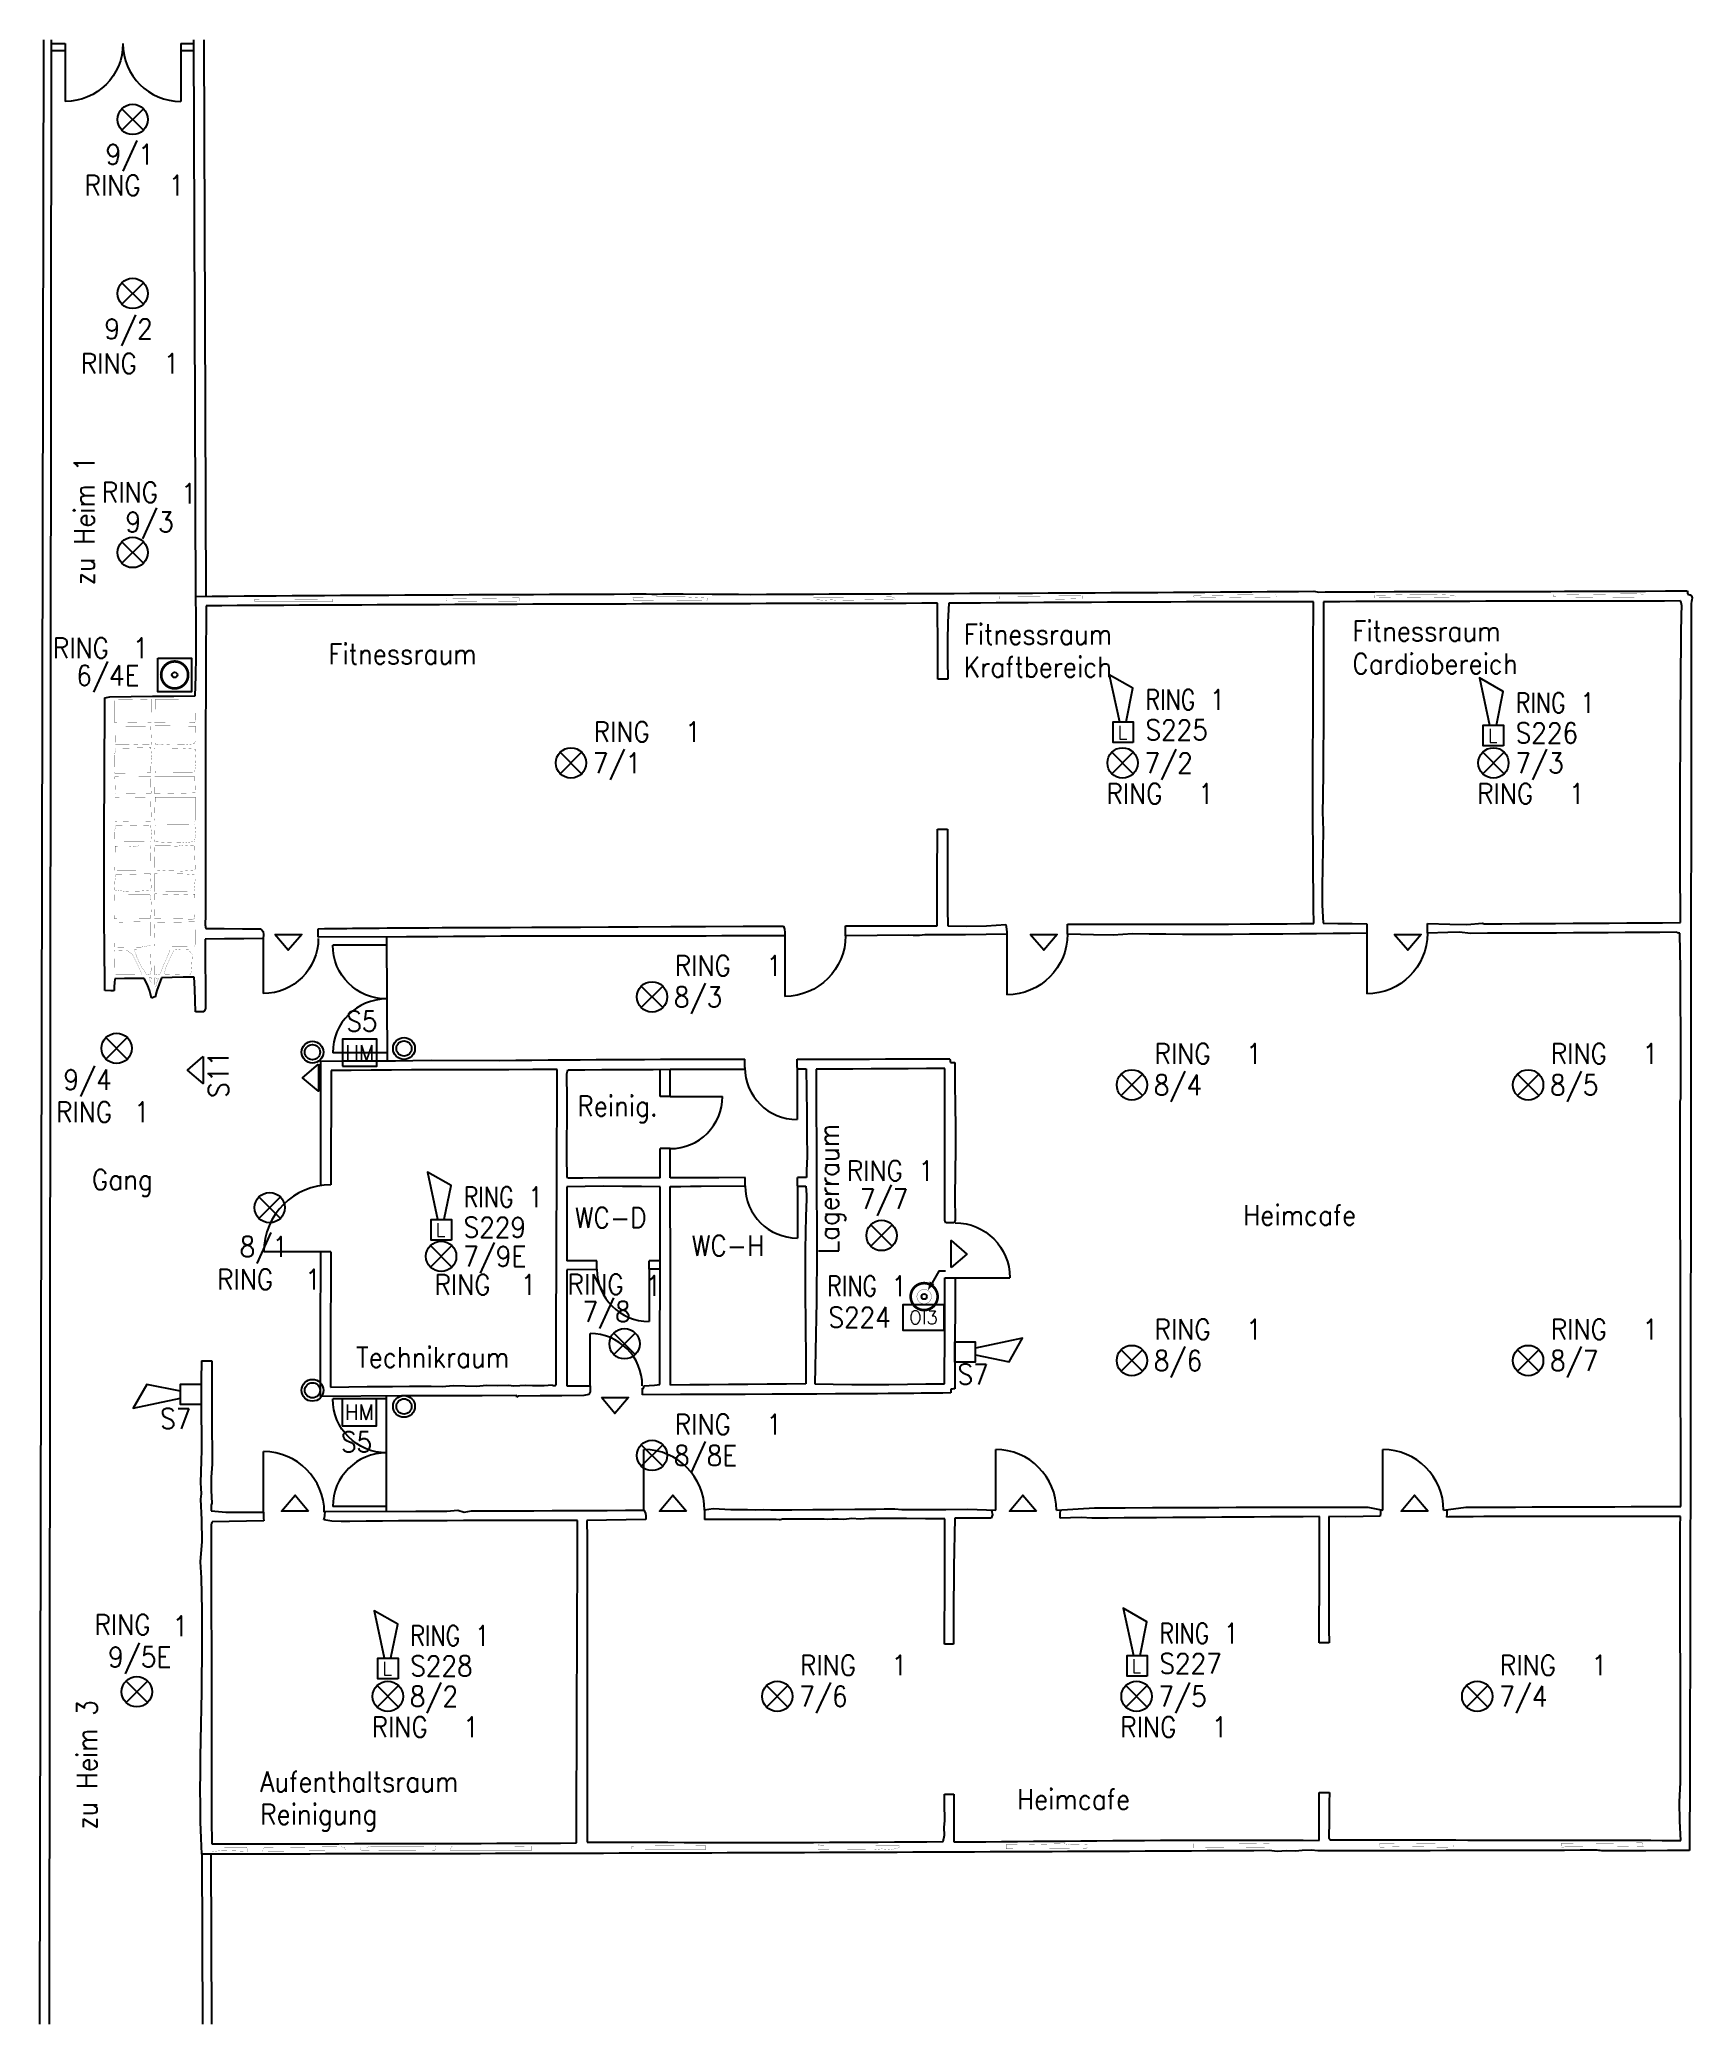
# Model space of a CAD drawing. Extents: x -11.4 to 13.1, y -9.2 to 20.2.
import ezdxf
from ezdxf.enums import TextEntityAlignment as Align

# ---------------------------------------------------------------- set-up
doc = ezdxf.new("R2010")
doc.units = 0
doc.header["$LTSCALE"] = 0.000394
doc.header["$MEASUREMENT"] = 0
doc.layers.get('0').update_dxf_attribs({"linetype": 'CONTINUOUS'})
for name, color, linetype in [('Grundriß', 7, 'CONTINUOUS'), ('Raumbezeichnung', 7, 'CONTINUOUS'), ('SECO-BRAND', 240, 'CONTINUOUS'), ('SECO-BRAND_LOOP', 81, 'CONTINUOUS')]:
    doc.layers.add(name, color=color, linetype=linetype)
doc.styles.add('ROMANS', font='romans.shx', dxfattribs={"width": 0.9})

msp = doc.modelspace()

# ---------------------------------------------------------------- texts
at = {"layer": 'Raumbezeichnung', "linetype": 'Continuous', "style": 'ROMANS', "width": 0.9}
for s, p in [('zu Heim 1', (-10.634, 12.141)), ('Lagerraum', (0.407, 2.221)), ('zu Heim 3', (-10.596, -6.322))]:
    msp.add_text(s, height=0.3, rotation=90, dxfattribs=at).set_placement(p)
for s, p in [('Fitnessraum', (2.26, 11.264)), ('Fitnessraum', (8.023, 11.312)), ('Fitnessraum', (-7.166, 10.973)), ('Kraftbereich', (2.26, 10.778)), ('Cardiobereich', (8.023, 10.827)), ('Reinig.', (-3.473, 4.266)), ('Gang', (-10.672, 3.174)), ('Heimcafe', (6.403, 2.646)), ('WC-D', (-3.51, 2.608)), ('WC-H', (-1.776, 2.194)), ('Technikraum', (-6.752, 0.536)), ('Aufenthaltsraum', (-8.176, -5.759)), ('Heimcafe', (3.048, -6.02)), ('Reinigung', (-8.176, -6.245))]:
    msp.add_text(s, height=0.3, dxfattribs=at).set_placement(p)

# ---------------------------------------------------------------- blocks, each defined once
blk = doc.blocks.new('Tür')
at = {"layer": 'Grundriß', "linetype": 'Continuous'}
blk.add_line((0, 0), (0, 0.9), dxfattribs=at)
blk.add_arc((0, 0), 0.9, 0, 90, dxfattribs=at)
blk = doc.blocks.new('SecoS-magnet')
blk.add_lwpolyline([(-0.256, -0.2), (0.256, -0.2), (0.256, 0.2), (-0.256, 0.2)], close=True)
at = {"color": 82, "style": 'ROMANS', "width": 0.95}
blk.add_text('HM', height=0.23, dxfattribs=at).set_placement((0, 0), align=Align.MIDDLE_CENTER)
at = {"style": 'ROMANS', "width": 0.9, "flags": 1}
for tag, p in [('PRODUKT_1', (-0.378, -0.146)), ('PRODUKT_2', (-0.378, -0.596)), ('TECHNIK', (-0.378, -1.049)), ('SECOPOS', (-0.378, -1.51))]:
    blk.add_attdef(tag, text='', height=0.3, dxfattribs=at).set_placement(p, align=Align.RIGHT)
at = {"color": 81, "style": 'ROMANS', "width": 0.9}
for tag, p in [('MELDERNUMMER', (0.278, -0.123)), ('LINE_1', (0.278, -0.572)), ('LINE_2', (0.278, -1.023)), ('ZUSATZTEXT', (0.278, -1.468))]:
    blk.add_attdef(tag, p, '', height=0.3, dxfattribs=at)
at = {"layer": 'SECO-BRAND_LOOP', "color": 7, "style": 'ROMANS', "width": 0.8}
for tag, p, flags in [('RING', (0.278, 0.325), 9), ('RINGNUMMER', (1.242, 0.325), 1)]:
    blk.add_attdef(tag, p, '', height=0.3, dxfattribs=dict(at, flags=flags))
blk = doc.blocks.new('SecoS-sirene')
blk.add_lwpolyline([(0.044, 0.307), (0.144, 0.807), (-0.206, 1.007), (-0.056, 0.307)])
blk.add_lwpolyline([(0.15, 0), (-0.15, 0), (-0.15, 0.306), (0.15, 0.306)], close=True)
at = {"style": 'ROMANS', "width": 0.9, "flags": 1}
for tag, p in [('PRODUKT_1', (-0.344, 0.022)), ('PRODUKT_2', (-0.344, -0.428)), ('TECHNIK', (-0.344, -0.88)), ('SECOPOS', (-0.344, -1.342))]:
    blk.add_attdef(tag, text='', height=0.3, dxfattribs=at).set_placement(p, align=Align.RIGHT)
at = {"color": 81, "style": 'ROMANS', "width": 0.9}
for tag, p in [('MELDERNUMMER', (0.33, 0.038)), ('LINE_1', (0.33, -0.41)), ('LINE_2', (0.33, -0.861)), ('ZUSATZTEXT', (0.33, -1.307))]:
    blk.add_attdef(tag, p, '', height=0.3, dxfattribs=at)
at = {"layer": 'SECO-BRAND_LOOP', "color": 7, "style": 'ROMANS', "width": 0.8}
for tag, p, flags in [('RING', (0.33, 0.487), 9), ('RINGNUMMER', (1.294, 0.487), 1)]:
    blk.add_attdef(tag, p, '', height=0.3, dxfattribs=dict(at, flags=flags))
blk = doc.blocks.new('SecoS-indikator steuerung')
blk.add_lwpolyline([(0.2, 0), (-0.2, 0), (0, 0.234)], close=True)
at = {"style": 'ROMANS', "width": 0.9, "flags": 1}
for tag, p in [('PRODUKT_1', (-0.267, -0.029)), ('PRODUKT_2', (-0.267, -0.479)), ('TECHNIK', (-0.267, -0.931)), ('SECOPOS', (-0.267, -1.393))]:
    blk.add_attdef(tag, text='', height=0.3, dxfattribs=at).set_placement(p, align=Align.RIGHT)
at = {"color": 81, "style": 'ROMANS', "width": 0.9}
for tag, p in [('MELDERNUMMER', (0.219, -0.037)), ('LINE_1', (0.219, -0.485)), ('LINE_2', (0.219, -0.937)), ('ZUSATZTEXT', (0.219, -1.382))]:
    blk.add_attdef(tag, p, '', height=0.3, dxfattribs=at)
at = {"layer": 'SECO-BRAND_LOOP', "color": 7, "style": 'ROMANS', "width": 0.8}
for tag, p, flags in [('RING', (0.219, 0.412), 9), ('RINGNUMMER', (1.183, 0.412), 1)]:
    blk.add_attdef(tag, p, '', height=0.3, dxfattribs=dict(at, flags=flags))
blk = doc.blocks.new('SecoS-torschliesser')
for radius in [0.162, 0.113]:
    blk.add_circle((0, 0), radius)
at = {"style": 'ROMANS', "width": 0.9, "flags": 1}
for tag, p in [('PRODUKT_1', (-0.328, -0.13)), ('PRODUKT_2', (-0.328, -0.58)), ('TECHNIK', (-0.328, -1.033)), ('SECOPOS', (-0.328, -1.495))]:
    blk.add_attdef(tag, text='', height=0.3, dxfattribs=at).set_placement(p, align=Align.RIGHT)
at = {"color": 81, "style": 'ROMANS', "width": 0.9}
for tag, p in [('MELDERNUMMER', (0.195, -0.142)), ('LINE_1', (0.195, -0.59)), ('LINE_2', (0.195, -1.042)), ('ZUSATZTEXT', (0.195, -1.487))]:
    blk.add_attdef(tag, p, '', height=0.3, dxfattribs=at)
at = {"layer": 'SECO-BRAND_LOOP', "color": 7, "style": 'ROMANS', "width": 0.8}
for tag, p, flags in [('RING', (0.195, 0.307), 9), ('RINGNUMMER', (1.159, 0.307), 1)]:
    blk.add_attdef(tag, p, '', height=0.3, dxfattribs=dict(at, flags=flags))
blk = doc.blocks.new('SecoS-opt')
for p, q in [((0.159, 0.159), (-0.159, -0.159)), ((-0.159, 0.159), (0.159, -0.159))]:
    blk.add_line(p, q)
blk.add_circle((0, 0), 0.225)
at = {"style": 'ROMANS', "width": 0.9, "flags": 1}
for tag, p in [('PRODUKT_1', (-0.344, -0.147)), ('PRODUKT_2', (-0.344, -0.597)), ('TECHNIK', (-0.344, -1.049)), ('SECOPOS', (-0.344, -1.511))]:
    blk.add_attdef(tag, text='', height=0.3, dxfattribs=at).set_placement(p, align=Align.RIGHT)
at = {"color": 81, "style": 'ROMANS', "width": 0.9}
for tag, p in [('MELDERNUMMER', (0.33, -0.131)), ('LINE_1', (0.33, -0.989)), ('LINE_2', (0.33, -1.441)), ('ZUSATZTEXT', (0.33, -1.886))]:
    blk.add_attdef(tag, p, '', height=0.3, dxfattribs=at)
at = {"layer": 'SECO-BRAND_LOOP', "color": 7, "style": 'ROMANS', "width": 0.8, "flags": 8}
blk.add_attdef('RING', (0.33, -0.579), '', height=0.3, dxfattribs=at)
at = {"layer": 'SECO-BRAND_LOOP', "color": 7, "style": 'ROMANS', "width": 0.8}
blk.add_attdef('RINGNUMMER', (1.294, -0.579), '', height=0.3, dxfattribs=at)
blk = doc.blocks.new('SecoS-indikator o mg')
blk.add_lwpolyline([(0.2, 0), (-0.2, 0), (0, 0.234)], close=True)
at = {"color": 81, "style": 'ROMANS', "width": 0.9, "flags": 1}
blk.add_attdef('MELDERNUMMER', (0.219, 0.425), '', height=0.3, dxfattribs=at)
at = {"style": 'ROMANS', "width": 0.9, "flags": 1}
for tag, p in [('PRODUKT_1', (-0.267, -0.029)), ('PRODUKT_2', (-0.267, -0.479)), ('TECHNIK', (-0.267, -0.931)), ('SECOPOS', (-0.267, -1.393))]:
    blk.add_attdef(tag, text='', height=0.3, dxfattribs=at).set_placement(p, align=Align.RIGHT)
at = {"color": 81, "style": 'ROMANS', "width": 0.9}
for tag, p in [('LINE_1', (0.219, -0.023)), ('LINE_2', (0.219, -0.475)), ('ZUSATZTEXT', (0.219, -0.92))]:
    blk.add_attdef(tag, p, '', height=0.3, dxfattribs=at)
at = {"layer": 'SECO-BRAND_LOOP', "color": 7, "style": 'ROMANS', "width": 0.8}
for tag, p, flags in [('RING', (0.219, 0.874), 9), ('RINGNUMMER', (1.183, 0.874), 1)]:
    blk.add_attdef(tag, p, '', height=0.3, dxfattribs=dict(at, flags=flags))
blk = doc.blocks.new('SecoS-dkm')
blk.add_lwpolyline([(-0.25, 0.25), (0.25, 0.25), (0.25, -0.25), (-0.25, -0.25)], close=True)
at = {"const_width": 0.4}
for points in [[(-0.02, 0, -1), (0.02, 0, 0.956007)], [(-0.02, 0, 1), (0.02, 0, -0.956007)]]:
    blk.add_lwpolyline(points, format="xyb", dxfattribs=at)
blk.add_circle((0, 0), 0.04)
at = {"style": 'ROMANS', "width": 0.9, "flags": 1}
for tag, p in [('PRODUKT_1', (-0.344, -0.147)), ('PRODUKT_2', (-0.344, -0.597)), ('TECHNIK', (-0.344, -1.049)), ('SECOPOS', (-0.344, -1.511))]:
    blk.add_attdef(tag, text='', height=0.3, dxfattribs=at).set_placement(p, align=Align.RIGHT)
at = {"color": 81, "style": 'ROMANS', "width": 0.9}
for tag, p in [('MELDERNUMMER', (0.33, -0.131)), ('LINE_1', (0.33, -0.579)), ('LINE_2', (0.33, -1.031)), ('ZUSATZTEXT', (0.33, -1.476))]:
    blk.add_attdef(tag, p, '', height=0.3, dxfattribs=at)
at = {"layer": 'SECO-BRAND_LOOP', "color": 7, "style": 'ROMANS', "width": 0.8, "flags": 8}
blk.add_attdef('RING', (0.33, 0.317), '', height=0.3, dxfattribs=at)
at = {"layer": 'SECO-BRAND_LOOP', "color": 7, "style": 'ROMANS', "width": 0.8}
blk.add_attdef('RINGNUMMER', (1.294, 0.317), '', height=0.3, dxfattribs=at)
blk = doc.blocks.new('SecoS-sirene loop')
blk.add_lwpolyline([(0.044, 0.307), (0.144, 0.807), (-0.206, 1.007), (-0.056, 0.307)])
blk.add_lwpolyline([(0.15, 0), (-0.15, 0), (-0.15, 0.306), (0.15, 0.306)], close=True)
at = {"color": 82, "style": 'ROMANS'}
blk.add_text('L', height=0.2, dxfattribs=at).set_placement((-0.085, 0.051))
at = {"style": 'ROMANS', "width": 0.9, "flags": 1}
for tag, p in [('PRODUKT_1', (-0.344, 0.022)), ('PRODUKT_2', (-0.344, -0.428)), ('TECHNIK', (-0.344, -0.88)), ('SECOPOS', (-0.344, -1.342))]:
    blk.add_attdef(tag, text='', height=0.3, dxfattribs=at).set_placement(p, align=Align.RIGHT)
at = {"color": 81, "style": 'ROMANS', "width": 0.9}
for tag, p in [('MELDERNUMMER', (0.33, 0.038)), ('LINE_1', (0.33, -0.41)), ('LINE_2', (0.33, -0.861)), ('ZUSATZTEXT', (0.33, -1.307))]:
    blk.add_attdef(tag, p, '', height=0.3, dxfattribs=at)
at = {"layer": 'SECO-BRAND_LOOP', "color": 7, "style": 'ROMANS', "width": 0.8, "flags": 8}
blk.add_attdef('RING', (0.33, 0.487), '', height=0.3, dxfattribs=at)
at = {"layer": 'SECO-BRAND_LOOP', "color": 7, "style": 'ROMANS', "width": 0.8}
blk.add_attdef('RINGNUMMER', (1.294, 0.487), '', height=0.3, dxfattribs=at)
blk = doc.blocks.new('SecoS-oi3')
blk.add_lwpolyline([(0.307, 0.189), (-0.307, 0.189), (-0.307, -0.189), (0.307, -0.189)], close=True)
at = {"color": 81, "style": 'ROMANS'}
blk.add_text('OI3', height=0.2, dxfattribs=at).set_placement((0, 0), align=Align.MIDDLE_CENTER)
at = {"style": 'ROMANS', "width": 0.9, "flags": 1}
for tag, p in [('PRODUKT_1', (-0.366, -0.147)), ('PRODUKT_2', (-0.366, -0.597)), ('TECHNIK', (-0.366, -1.049)), ('SECOPOS', (-0.366, -1.511))]:
    blk.add_attdef(tag, text='', height=0.3, dxfattribs=at).set_placement(p, align=Align.RIGHT)
at = {"color": 81, "style": 'ROMANS', "width": 0.9}
for tag, p in [('MELDERNUMMER', (0.387, -0.131)), ('LINE_1', (0.387, -0.579)), ('LINE_2', (0.387, -1.031)), ('ZUSATZTEXT', (0.387, -1.476))]:
    blk.add_attdef(tag, p, '', height=0.3, dxfattribs=at)
at = {"layer": 'SECO-BRAND_LOOP', "color": 7, "style": 'ROMANS', "width": 0.8, "flags": 8}
blk.add_attdef('RING', (0.387, 0.317), '', height=0.3, dxfattribs=at)
at = {"layer": 'SECO-BRAND_LOOP', "color": 7, "style": 'ROMANS', "width": 0.8}
blk.add_attdef('RINGNUMMER', (1.352, 0.317), '', height=0.3, dxfattribs=at)
blk = doc.blocks.new('SecoS-anschluss steuerung')
blk.add_lwpolyline([(0.315, 0.379), (0.219, 0.379), (0.118, 0.205)])
at = {"const_width": 0.4}
for points in [[(-0.02, 0, -1), (0.02, 0, 0.956007)], [(-0.02, 0, 1), (0.02, 0, -0.956007)]]:
    blk.add_lwpolyline(points, format="xyb", dxfattribs=at)
at = {"const_width": 0.00445}
blk.add_lwpolyline([(-0.107, 0, 1), (0.107, 0, 1)], format="xyb", close=True, dxfattribs=at)
blk.add_lwpolyline([(0.055, 0.095, 0, 0.08, 0), (0.118, 0.205, 0.1, 0.1, 0)], format="xyseb")
blk.add_circle((0, 0), 0.04)
at = {"style": 'ROMANS', "width": 0.9, "flags": 1}
for tag, p in [('PRODUKT_1', (-0.344, -0.029)), ('PRODUKT_2', (-0.344, -0.479)), ('TECHNIK', (-0.344, -0.931)), ('SECOPOS', (-0.344, -1.393))]:
    blk.add_attdef(tag, text='', height=0.3, dxfattribs=at).set_placement(p, align=Align.RIGHT)
at = {"color": 81, "style": 'ROMANS', "width": 0.9}
for tag, p in [('MELDERNUMMER', (0.33, -0.013)), ('LINE_1', (0.33, -0.461)), ('LINE_2', (0.33, -0.913)), ('ZUSATZTEXT', (0.33, -1.358))]:
    blk.add_attdef(tag, p, '', height=0.3, dxfattribs=at)
at = {"layer": 'SECO-BRAND_LOOP', "color": 7, "style": 'ROMANS', "width": 0.8}
for tag, p, flags in [('RING', (0.33, 0.436), 9), ('RINGNUMMER', (1.294, 0.436), 1)]:
    blk.add_attdef(tag, p, '', height=0.3, dxfattribs=dict(at, flags=flags))

# ---------------------------------------------------------------- linework, layer by layer
at = {"layer": 'Grundriß', "linetype": 'Continuous'}
for p, q in [((-9.129, 11.975), (-8.891, 11.978)), ((-9.128, 11.68), (-9.129, 11.975)), ((-8.978, 11.837), (-8.98, 11.537)), ((-8.747, 11.838), (-8.978, 11.837)), ((-8.978, 11.837), (-8.978, 11.837)), ((-8.891, 11.978), (-8.653, 11.98)), ((-8.517, 11.839), (-8.747, 11.838)), ((-8.653, 11.98), (-8.415, 11.983)), ((-8.286, 11.84), (-8.517, 11.839)), ((-8.415, 11.983), (-8.177, 11.985)), ((-8.055, 11.842), (-8.286, 11.84)), ((-8.177, 11.985), (-7.939, 11.987)), ((-7.825, 11.843), (-8.055, 11.842)), ((-7.939, 11.987), (-7.7, 11.989)), ((-7.594, 11.844), (-7.825, 11.843)), ((-7.7, 11.989), (-7.462, 11.99)), ((-7.363, 11.845), (-7.594, 11.844)), ((-7.462, 11.99), (-7.224, 11.992)), ((-7.132, 11.846), (-7.363, 11.845)), ((-7.224, 11.992), (-6.985, 11.994)), ((-6.902, 11.847), (-7.132, 11.846)), ((-6.985, 11.994), (-6.747, 11.995)), ((-6.671, 11.848), (-6.902, 11.847)), ((-6.747, 11.995), (-6.508, 11.996)), ((-6.44, 11.849), (-6.671, 11.848)), ((-6.508, 11.996), (-6.27, 11.997)), ((-6.21, 11.85), (-6.44, 11.849)), ((-6.27, 11.997), (-6.031, 11.999)), ((-5.979, 11.851), (-6.21, 11.85)), ((-6.031, 11.999), (-5.793, 12)), ((-5.748, 11.852), (-5.979, 11.851)), ((-5.793, 12), (-5.554, 12.001)), ((-5.517, 11.853), (-5.748, 11.852)), ((-5.554, 12.001), (-5.316, 12.002)), ((-5.287, 11.854), (-5.517, 11.853)), ((-5.316, 12.002), (-5.077, 12.003)), ((-5.056, 11.855), (-5.287, 11.854)), ((-5.077, 12.003), (-4.838, 12.003)), ((-4.825, 11.856), (-5.056, 11.855)), ((-4.838, 12.003), (-4.6, 12.004)), ((-4.594, 11.857), (-4.825, 11.856)), ((-4.6, 12.004), (-4.361, 12.005)), ((-4.364, 11.858), (-4.594, 11.857)), ((-4.133, 11.859), (-4.364, 11.858)), ((-4.361, 12.005), (-4.122, 12.006)), ((-3.902, 11.859), (-4.133, 11.859)), ((-4.122, 12.006), (-3.883, 12.007)), ((-3.671, 11.86), (-3.902, 11.859)), ((-3.883, 12.007), (-3.644, 12.008)), ((-3.441, 11.861), (-3.671, 11.86)), ((-3.644, 12.008), (-3.405, 12.009)), ((-3.21, 11.862), (-3.441, 11.861)), ((-3.405, 12.009), (-3.167, 12.01)), ((-2.979, 11.863), (-3.21, 11.862)), ((-3.167, 12.01), (-2.928, 12.011)), ((-2.748, 11.863), (-2.979, 11.863)), ((-2.928, 12.011), (-2.689, 12.012)), ((-2.517, 11.864), (-2.748, 11.863)), ((-2.689, 12.012), (-2.45, 12.013)), ((-2.287, 11.865), (-2.517, 11.864)), ((-2.45, 12.013), (-2.45, 12.013)), ((-2.45, 12.013), (-2.368, 12.009)), ((-2.368, 12.009), (-2.289, 12.01)), ((-2.289, 12.01), (-2.203, 12.016)), ((-2.056, 11.865), (-2.287, 11.865)), ((-2.203, 12.016), (-1.9, 12.012)), ((-1.825, 11.866), (-2.056, 11.865)), ((-1.9, 12.012), (-1.473, 12.011)), ((-1.594, 11.867), (-1.825, 11.866)), ((-1.363, 11.867), (-1.594, 11.867)), ((-1.473, 12.011), (-1.084, 12.01)), ((-1.133, 11.868), (-1.363, 11.867)), ((-0.902, 11.868), (-1.133, 11.868)), ((-1.084, 12.01), (-0.897, 12.005)), ((-0.671, 11.869), (-0.902, 11.868)), ((-0.897, 12.005), (-0.665, 12.007)), ((-0.44, 11.87), (-0.671, 11.869)), ((-0.665, 12.007), (-0.434, 12.008)), ((-0.209, 11.87), (-0.44, 11.87)), ((-0.434, 12.008), (-0.202, 12.009)), ((0.022, 11.871), (-0.209, 11.87)), ((-0.202, 12.009), (0.03, 12.01)), ((0.252, 11.871), (0.022, 11.871)), ((0.03, 12.01), (0.261, 12.012)), ((0.483, 11.872), (0.252, 11.871)), ((0.261, 12.012), (0.493, 12.013)), ((0.714, 11.872), (0.483, 11.872)), ((0.493, 12.013), (0.725, 12.014)), ((0.945, 11.872), (0.714, 11.872)), ((0.725, 12.014), (0.957, 12.015)), ((1.176, 11.873), (0.945, 11.872)), ((0.957, 12.015), (1.19, 12.016)), ((1.407, 11.873), (1.176, 11.873)), ((1.19, 12.016), (1.422, 12.017)), ((1.638, 11.874), (1.407, 11.873)), ((1.422, 12.017), (1.654, 12.018)), ((1.869, 11.874), (1.638, 11.874)), ((1.654, 12.018), (1.886, 12.02)), ((1.871, 11.635), (1.869, 11.874)), ((1.886, 12.02), (2.119, 12.021)), ((2.036, 11.875), (2.024, 11.594)), ((2.271, 11.877), (2.036, 11.875)), ((2.036, 11.875), (2.036, 11.875)), ((2.119, 12.021), (2.351, 12.022)), ((2.507, 11.878), (2.271, 11.877)), ((2.351, 12.022), (2.584, 12.023)), ((2.742, 11.88), (2.507, 11.878)), ((2.584, 12.023), (2.816, 12.024)), ((2.978, 11.881), (2.742, 11.88)), ((2.816, 12.024), (3.048, 12.025)), ((3.213, 11.883), (2.978, 11.881)), ((3.048, 12.025), (3.281, 12.026)), ((3.449, 11.884), (3.213, 11.883)), ((3.281, 12.026), (3.513, 12.027)), ((3.684, 11.885), (3.449, 11.884)), ((3.513, 12.027), (3.746, 12.029)), ((3.919, 11.887), (3.684, 11.885)), ((3.746, 12.029), (3.978, 12.03)), ((4.154, 11.888), (3.919, 11.887)), ((3.978, 12.03), (4.21, 12.031)), ((4.39, 11.889), (4.154, 11.888)), ((4.21, 12.031), (4.443, 12.032)), ((4.625, 11.89), (4.39, 11.889)), ((4.443, 12.032), (4.675, 12.034)), ((4.86, 11.891), (4.625, 11.89)), ((4.675, 12.034), (4.907, 12.035)), ((5.095, 11.892), (4.86, 11.891)), ((4.907, 12.035), (5.139, 12.036)), ((5.33, 11.893), (5.095, 11.892)), ((5.139, 12.036), (5.371, 12.038)), ((5.565, 11.894), (5.33, 11.893)), ((5.371, 12.038), (5.603, 12.039)), ((5.8, 11.895), (5.565, 11.894)), ((5.603, 12.039), (5.835, 12.041)), ((6.035, 11.895), (5.8, 11.895)), ((5.835, 12.041), (6.067, 12.042)), ((6.27, 11.896), (6.035, 11.895)), ((6.067, 12.042), (6.298, 12.044)), ((6.505, 11.896), (6.27, 11.896)), ((6.298, 12.044), (6.53, 12.045)), ((6.74, 11.896), (6.505, 11.896)), ((6.53, 12.045), (6.761, 12.047)), ((6.975, 11.896), (6.74, 11.896)), ((6.761, 12.047), (6.992, 12.049)), ((7.21, 11.896), (6.975, 11.896)), ((6.992, 12.049), (7.223, 12.05)), ((7.445, 11.896), (7.21, 11.896)), ((7.223, 12.05), (7.454, 12.052)), ((7.445, 11.657), (7.445, 11.896)), ((7.454, 12.052), (7.454, 12.052)), ((7.454, 12.052), (7.528, 12.04)), ((7.528, 12.04), (7.622, 12.045)), ((7.836, 11.898), (7.595, 11.897)), ((7.595, 11.897), (7.595, 11.897)), ((7.595, 11.897), (7.595, 11.553)), ((7.622, 12.045), (7.712, 12.044)), ((7.712, 12.044), (8.047, 12.045)), ((8.077, 11.899), (7.836, 11.898)), ((8.047, 12.045), (8.356, 12.046)), ((8.318, 11.9), (8.077, 11.899)), ((8.559, 11.901), (8.318, 11.9)), ((8.356, 12.046), (8.642, 12.047)), ((8.8, 11.901), (8.559, 11.901)), ((8.642, 12.047), (8.907, 12.048)), ((9.041, 11.902), (8.8, 11.901)), ((8.907, 12.048), (9.154, 12.048)), ((9.282, 11.902), (9.041, 11.902)), ((9.154, 12.048), (9.385, 12.049)), ((9.523, 11.903), (9.282, 11.902)), ((9.385, 12.049), (9.602, 12.049)), ((9.764, 11.903), (9.523, 11.903)), ((9.602, 12.049), (9.809, 12.049)), ((10.005, 11.904), (9.764, 11.903)), ((9.809, 12.049), (10.008, 12.05)), ((10.245, 11.904), (10.005, 11.904)), ((10.008, 12.05), (10.201, 12.05)), ((10.201, 12.05), (10.391, 12.05)), ((10.486, 11.904), (10.245, 11.904)), ((10.391, 12.05), (10.58, 12.05)), ((10.727, 11.905), (10.486, 11.904)), ((10.58, 12.05), (10.771, 12.051)), ((10.967, 11.905), (10.727, 11.905)), ((10.771, 12.051), (10.966, 12.051)), ((10.966, 12.051), (11.169, 12.052)), ((11.208, 11.905), (10.967, 11.905)), ((11.169, 12.052), (11.38, 12.052)), ((11.449, 11.906), (11.208, 11.905)), ((11.38, 12.052), (11.604, 12.053)), ((11.69, 11.906), (11.449, 11.906)), ((11.604, 12.053), (11.842, 12.054)), ((11.93, 11.907), (11.69, 11.906)), ((11.842, 12.054), (12.097, 12.055)), ((12.171, 11.907), (11.93, 11.907)), ((12.097, 12.055), (12.371, 12.056)), ((12.412, 11.908), (12.171, 11.907)), ((12.371, 12.056), (12.668, 12.058)), ((12.653, 11.908), (12.412, 11.908)), ((12.893, 11.909), (12.653, 11.908)), ((12.668, 12.058), (12.989, 12.06)), ((12.899, 11.884), (12.893, 11.909)), ((12.905, 11.859), (12.899, 11.884)), ((12.91, 11.834), (12.905, 11.859)), ((12.907, 11.747), (12.908, 11.791)), ((12.908, 11.791), (12.91, 11.834)), ((12.989, 12.06), (12.989, 12.06)), ((12.989, 12.06), (12.992, 12.042)), ((12.992, 12.042), (12.996, 12.024)), ((12.996, 12.024), (13, 12.007)), ((13, 12.007), (13.015, 12.004)), ((13.015, 12.004), (13.03, 12.001)), ((13.03, 12.001), (13.046, 11.999)), ((13.046, 11.999), (13.052, 11.983)), ((13.055, 11.899), (13.05, 11.872)), ((13.05, 11.872), (13.05, 11.644)), ((13.052, 11.983), (13.059, 11.968)), ((13.06, 11.926), (13.055, 11.899)), ((13.059, 11.968), (13.066, 11.953)), ((13.066, 11.953), (13.06, 11.926)), ((-9.126, 11.384), (-9.128, 11.68)), ((-8.98, 11.537), (-8.981, 11.266)), ((1.873, 11.395), (1.871, 11.635)), ((2.024, 11.594), (2.019, 11.311)), ((7.444, 11.419), (7.445, 11.657)), ((7.595, 11.553), (7.595, 11.252)), ((12.901, 11.371), (12.902, 11.512)), ((12.902, 11.512), (12.904, 11.616)), ((12.904, 11.616), (12.905, 11.691)), ((12.905, 11.691), (12.907, 11.747)), ((13.05, 11.644), (13.05, 11.415)), ((-9.125, 11.089), (-9.126, 11.384)), ((-8.981, 11.266), (-8.982, 11.021)), ((1.874, 11.156), (1.873, 11.395)), ((2.019, 11.311), (2.018, 11.03)), ((7.444, 11.18), (7.444, 11.419)), ((7.595, 11.252), (7.594, 10.982)), ((12.899, 11.183), (12.901, 11.371)), ((13.05, 11.415), (13.049, 11.187)), ((-9.129, 10.795), (-9.125, 11.089)), ((-8.982, 11.021), (-8.983, 10.796)), ((1.875, 10.916), (1.874, 11.156)), ((1.876, 10.747), (1.875, 10.916)), ((2.018, 11.03), (2.021, 10.748)), ((7.442, 10.702), (7.443, 10.941)), ((7.443, 10.941), (7.444, 11.18)), ((7.594, 10.982), (7.593, 10.73)), ((12.895, 10.633), (12.897, 10.94)), ((12.897, 10.94), (12.899, 11.183)), ((13.049, 11.187), (13.049, 10.958)), ((13.049, 10.958), (13.049, 10.73)), ((-9.139, 10.502), (-9.129, 10.795)), ((-8.983, 10.796), (-8.984, 10.589)), ((2.021, 10.748), (1.876, 10.747)), ((7.442, 10.464), (7.442, 10.702)), ((7.593, 10.73), (7.593, 10.483)), ((12.893, 10.253), (12.895, 10.633)), ((13.049, 10.73), (13.049, 10.501)), ((-10.483, 10.229), (-10.482, 10.47)), ((-10.482, 10.47), (-10.457, 10.475)), ((-10.457, 10.475), (-10.432, 10.481)), ((-10.432, 10.481), (-10.407, 10.486)), ((-10.407, 10.486), (-10.09, 10.49)), ((-10.09, 10.49), (-9.773, 10.494)), ((-9.773, 10.494), (-9.456, 10.498)), ((-9.456, 10.498), (-9.139, 10.502)), ((-8.985, 10.395), (-8.986, 10.209)), ((-8.984, 10.589), (-8.985, 10.395)), ((7.441, 10.225), (7.442, 10.464)), ((7.593, 10.483), (7.593, 10.228)), ((13.049, 10.501), (13.048, 10.272)), ((-10.483, 9.988), (-10.483, 10.229)), ((-8.986, 10.029), (-8.987, 9.849)), ((-8.986, 10.209), (-8.986, 10.029)), ((7.44, 9.986), (7.441, 10.225)), ((7.593, 10.228), (7.595, 9.953)), ((12.89, 9.792), (12.893, 10.253)), ((13.048, 10.272), (13.048, 10.044)), ((13.048, 10.044), (13.048, 9.815)), ((-10.485, 9.505), (-10.484, 9.746)), ((-10.484, 9.746), (-10.483, 9.988)), ((-8.987, 9.849), (-8.987, 9.666)), ((7.439, 9.747), (7.44, 9.986)), ((7.439, 9.508), (7.439, 9.747)), ((7.59, 9.742), (7.589, 9.374)), ((7.595, 9.953), (7.59, 9.742)), ((12.887, 9.239), (12.89, 9.792)), ((13.048, 9.815), (13.048, 9.587)), ((-10.487, 9.263), (-10.485, 9.505)), ((-8.987, 9.475), (-8.988, 9.274)), ((-8.987, 9.666), (-8.987, 9.475)), ((7.439, 9.27), (7.439, 9.508)), ((13.048, 9.587), (13.048, 9.358)), ((-10.488, 9.021), (-10.487, 9.263)), ((-8.988, 9.274), (-8.988, 9.057)), ((7.438, 9.031), (7.439, 9.27)), ((7.589, 9.374), (7.587, 9.003)), ((12.884, 8.588), (12.887, 9.239)), ((13.048, 9.358), (13.047, 9.13)), ((13.047, 9.13), (13.047, 8.901)), ((-10.489, 8.78), (-10.488, 9.021)), ((-8.988, 9.057), (-8.988, 8.82)), ((7.439, 8.792), (7.438, 9.031)), ((7.587, 9.003), (7.583, 8.781)), ((13.047, 8.901), (13.047, 8.673)), ((-10.489, 8.538), (-10.489, 8.78)), ((-8.988, 8.82), (-8.988, 8.56)), ((-8.988, 8.56), (-8.988, 8.273)), ((7.439, 8.554), (7.439, 8.792)), ((7.44, 8.315), (7.439, 8.554)), ((7.583, 8.781), (7.59, 8.503)), ((12.885, 8.297), (12.884, 8.588)), ((13.047, 8.673), (13.047, 8.444)), ((-10.491, 8.055), (-10.49, 8.297)), ((-10.49, 8.297), (-10.489, 8.538)), ((-8.988, 8.273), (-8.988, 7.954)), ((1.867, 8.045), (1.868, 8.284)), ((1.868, 8.284), (1.869, 8.523)), ((1.869, 8.523), (2.017, 8.524)), ((2.017, 8.524), (2.017, 8.358)), ((2.017, 8.358), (2.018, 8.104)), ((7.441, 8.077), (7.44, 8.315)), ((7.59, 8.503), (7.587, 8.225)), ((12.886, 8.007), (12.885, 8.297)), ((13.047, 8.444), (13.047, 8.216)), ((-10.491, 7.814), (-10.491, 8.055)), ((-8.988, 7.954), (-8.988, 7.599)), ((1.866, 7.806), (1.867, 8.045)), ((2.018, 8.104), (2.018, 7.849)), ((7.443, 7.839), (7.441, 8.077)), ((7.587, 8.225), (7.581, 7.948)), ((12.887, 7.717), (12.886, 8.007)), ((13.047, 7.987), (13.046, 7.759)), ((13.047, 8.216), (13.047, 7.987)), ((-10.49, 7.573), (-10.491, 7.814)), ((1.864, 7.567), (1.866, 7.806)), ((2.018, 7.849), (2.019, 7.595)), ((7.445, 7.6), (7.443, 7.839)), ((7.581, 7.948), (7.576, 7.672)), ((7.576, 7.672), (7.578, 7.398)), ((12.889, 7.427), (12.887, 7.717)), ((13.046, 7.759), (13.046, 7.53)), ((-10.49, 7.331), (-10.49, 7.573)), ((-8.988, 7.599), (-8.988, 7.204)), ((1.864, 7.328), (1.864, 7.567)), ((2.019, 7.595), (2.02, 7.341)), ((7.448, 7.362), (7.445, 7.6)), ((7.452, 7.124), (7.448, 7.362)), ((7.578, 7.398), (7.592, 7.126)), ((12.89, 7.137), (12.889, 7.427)), ((13.046, 7.53), (13.046, 7.302)), ((-10.489, 7.09), (-10.49, 7.331)), ((-10.487, 6.849), (-10.489, 7.09)), ((-8.988, 7.204), (-8.994, 7.15)), ((-8.994, 7.15), (-8.991, 7.102)), ((-8.991, 7.102), (-8.984, 7.05)), ((-8.988, 7.204), (-8.988, 7.204)), ((-4.465, 7.066), (-4.147, 7.068)), ((-4.147, 7.068), (-3.8, 7.069)), ((-3.8, 7.069), (-3.423, 7.071)), ((-3.423, 7.071), (-3.012, 7.073)), ((-3.012, 7.073), (-2.568, 7.075)), ((-2.568, 7.075), (-2.087, 7.077)), ((-2.087, 7.077), (-1.569, 7.079)), ((-1.569, 7.079), (-1.012, 7.081)), ((-1.012, 7.081), (-0.414, 7.084)), ((-0.414, 7.084), (-0.414, 7.084)), ((-0.414, 7.084), (-0.397, 7.038)), ((0.507, 6.942), (0.507, 7.089)), ((0.507, 7.089), (1.041, 7.089)), ((1.041, 7.089), (1.347, 7.086)), ((1.347, 7.086), (1.597, 7.086)), ((1.597, 7.086), (1.863, 7.089)), ((1.863, 7.089), (1.864, 7.328)), ((2.02, 7.341), (2.021, 7.088)), ((2.021, 7.088), (2.306, 7.085)), ((2.306, 7.085), (2.597, 7.087)), ((2.597, 7.087), (2.884, 7.109)), ((2.884, 7.109), (2.891, 7.038)), ((3.798, 7.113), (4.339, 7.113)), ((3.798, 6.966), (3.798, 7.113)), ((4.339, 7.113), (4.578, 7.112)), ((4.578, 7.112), (4.86, 7.112)), ((4.86, 7.112), (5.174, 7.112)), ((5.174, 7.112), (5.508, 7.113)), ((5.508, 7.113), (5.85, 7.114)), ((5.85, 7.114), (6.188, 7.115)), ((6.188, 7.115), (6.509, 7.117)), ((6.509, 7.117), (6.802, 7.118)), ((6.802, 7.118), (7.055, 7.12)), ((7.055, 7.12), (7.256, 7.121)), ((7.256, 7.121), (7.392, 7.123)), ((7.392, 7.123), (7.452, 7.124)), ((7.592, 7.126), (7.806, 7.124)), ((7.806, 7.124), (8.021, 7.122)), ((8.021, 7.122), (8.236, 7.12)), ((8.236, 7.12), (8.237, 7.073)), ((8.237, 7.073), (8.237, 7.026)), ((9.137, 7.123), (9.471, 7.115)), ((9.137, 6.98), (9.137, 7.123)), ((9.471, 7.115), (9.719, 7.108)), ((9.719, 7.108), (9.956, 7.129)), ((9.956, 7.129), (9.963, 7.125)), ((9.963, 7.125), (9.97, 7.121)), ((9.97, 7.121), (9.977, 7.118)), ((9.977, 7.118), (10.242, 7.12)), ((10.242, 7.12), (10.507, 7.121)), ((10.507, 7.121), (10.772, 7.123)), ((10.772, 7.123), (11.036, 7.125)), ((11.036, 7.125), (11.301, 7.126)), ((11.301, 7.126), (11.566, 7.128)), ((11.566, 7.128), (11.831, 7.13)), ((11.831, 7.13), (12.096, 7.131)), ((12.096, 7.131), (12.36, 7.133)), ((12.36, 7.133), (12.625, 7.135)), ((12.625, 7.135), (12.89, 7.137)), ((13.046, 7.302), (13.046, 7.073)), ((13.046, 7.073), (13.046, 6.845)), ((-10.485, 6.609), (-10.487, 6.849)), ((-8.705, 6.895), (-8.991, 6.893)), ((-8.991, 6.893), (-8.99, 6.545)), ((-8.984, 7.05), (-8.711, 7.048)), ((-8.711, 7.048), (-8.438, 7.046)), ((-8.418, 6.897), (-8.705, 6.895)), ((-8.438, 7.046), (-8.165, 7.044)), ((-8.131, 6.9), (-8.418, 6.897)), ((-8.165, 7.044), (-8.13, 7.004)), ((-8.126, 6.954), (-8.131, 6.9)), ((-8.13, 7.004), (-8.126, 6.954)), ((-7.315, 7.046), (-7.224, 7.047)), ((-7.315, 6.921), (-7.315, 7.046)), ((-6.008, 6.923), (-7.315, 6.921)), ((-7.224, 7.047), (-7.137, 7.048)), ((-7.137, 7.048), (-7.054, 7.049)), ((-7.054, 7.049), (-6.971, 7.05)), ((-6.971, 7.05), (-6.889, 7.051)), ((-6.889, 7.051), (-6.805, 7.052)), ((-6.805, 7.052), (-6.717, 7.053)), ((-6.717, 7.053), (-6.623, 7.054)), ((-6.623, 7.054), (-6.523, 7.055)), ((-6.523, 7.055), (-6.413, 7.056)), ((-6.413, 7.056), (-6.294, 7.057)), ((-6.289, 5.087), (-6.296, 6.92)), ((-6.294, 7.057), (-6.162, 7.058)), ((-6.162, 7.058), (-6.016, 7.059)), ((-6.016, 7.059), (-5.855, 7.06)), ((-5.774, 6.926), (-6.008, 6.923)), ((-5.855, 7.06), (-5.676, 7.061)), ((-5.541, 6.927), (-5.774, 6.926)), ((-5.676, 7.061), (-5.479, 7.062)), ((-5.307, 6.929), (-5.541, 6.927)), ((-5.479, 7.062), (-5.26, 7.063)), ((-5.073, 6.93), (-5.307, 6.929)), ((-5.26, 7.063), (-5.02, 7.064)), ((-4.839, 6.932), (-5.073, 6.93)), ((-5.02, 7.064), (-4.755, 7.065)), ((-4.605, 6.933), (-4.839, 6.932)), ((-4.755, 7.065), (-4.465, 7.066)), ((-4.372, 6.933), (-4.605, 6.933)), ((-4.138, 6.934), (-4.372, 6.933)), ((-3.904, 6.934), (-4.138, 6.934)), ((-3.67, 6.935), (-3.904, 6.934)), ((-3.436, 6.935), (-3.67, 6.935)), ((-3.202, 6.935), (-3.436, 6.935)), ((-2.967, 6.936), (-3.202, 6.935)), ((-2.733, 6.936), (-2.967, 6.936)), ((-2.499, 6.936), (-2.733, 6.936)), ((-2.265, 6.936), (-2.499, 6.936)), ((-2.031, 6.936), (-2.265, 6.936)), ((-1.797, 6.937), (-2.031, 6.936)), ((-1.563, 6.937), (-1.797, 6.937)), ((-1.329, 6.938), (-1.563, 6.937)), ((-1.095, 6.938), (-1.329, 6.938)), ((-0.861, 6.939), (-1.095, 6.938)), ((-0.627, 6.94), (-0.861, 6.939)), ((-0.393, 6.942), (-0.627, 6.94)), ((-0.397, 7.038), (-0.394, 6.988)), ((-0.394, 6.988), (-0.393, 6.942)), ((1.445, 6.951), (0.507, 6.942)), ((1.511, 6.943), (1.445, 6.951)), ((1.605, 6.944), (1.511, 6.943)), ((1.682, 6.953), (1.605, 6.944)), ((1.983, 6.955), (1.682, 6.953)), ((2.287, 6.956), (1.983, 6.955)), ((2.591, 6.958), (2.287, 6.956)), ((2.898, 6.966), (2.591, 6.958)), ((2.891, 7.038), (2.897, 6.994)), ((2.897, 6.994), (2.898, 6.966)), ((4.184, 6.955), (3.798, 6.966)), ((4.476, 6.951), (4.184, 6.955)), ((4.761, 6.968), (4.476, 6.951)), ((5.008, 6.965), (4.761, 6.968)), ((5.255, 6.963), (5.008, 6.965)), ((5.503, 6.962), (5.255, 6.963)), ((5.751, 6.961), (5.503, 6.962)), ((5.999, 6.961), (5.751, 6.961)), ((6.248, 6.962), (5.999, 6.961)), ((6.496, 6.963), (6.248, 6.962)), ((6.745, 6.964), (6.496, 6.963)), ((6.994, 6.966), (6.745, 6.964)), ((7.242, 6.968), (6.994, 6.966)), ((7.491, 6.971), (7.242, 6.968)), ((7.74, 6.974), (7.491, 6.971)), ((7.989, 6.977), (7.74, 6.974)), ((8.237, 6.98), (7.989, 6.977)), ((8.237, 7.026), (8.237, 6.98)), ((9.439, 6.989), (9.137, 6.98)), ((9.613, 6.992), (9.439, 6.989)), ((9.774, 6.976), (9.613, 6.992)), ((10.029, 6.978), (9.774, 6.976)), ((10.285, 6.979), (10.029, 6.978)), ((10.54, 6.98), (10.285, 6.979)), ((10.795, 6.981), (10.54, 6.98)), ((11.05, 6.982), (10.795, 6.981)), ((11.305, 6.984), (11.05, 6.982)), ((11.561, 6.985), (11.305, 6.984)), ((11.816, 6.986), (11.561, 6.985)), ((12.071, 6.988), (11.816, 6.986)), ((12.326, 6.989), (12.071, 6.988)), ((12.582, 6.99), (12.326, 6.989)), ((12.837, 6.992), (12.582, 6.99)), ((12.852, 6.987), (12.837, 6.992)), ((12.867, 6.982), (12.852, 6.987)), ((12.883, 6.978), (12.867, 6.982)), ((12.886, 6.697), (12.883, 6.978)), ((13.046, 6.845), (13.046, 6.616)), ((-10.482, 6.368), (-10.485, 6.609)), ((-8.99, 6.545), (-8.989, 6.198)), ((12.889, 6.465), (12.886, 6.697)), ((13.046, 6.616), (13.045, 6.388)), ((-10.479, 6.128), (-10.482, 6.368)), ((-10.341, 6.187), (-10.344, 6.129)), ((-10.337, 6.245), (-10.341, 6.187)), ((-10.333, 6.303), (-10.337, 6.245)), ((-10.188, 6.305), (-10.333, 6.303)), ((-10.043, 6.306), (-10.188, 6.305)), ((-9.898, 6.307), (-10.043, 6.306)), ((-9.848, 6.211), (-9.898, 6.307)), ((-9.813, 6.118), (-9.848, 6.211)), ((-9.673, 6.223), (-9.71, 6.129)), ((-9.642, 6.318), (-9.673, 6.223)), ((-9.48, 6.321), (-9.642, 6.318)), ((-9.318, 6.325), (-9.48, 6.321)), ((-9.156, 6.329), (-9.318, 6.325)), ((-9.144, 6.156), (-9.156, 6.329)), ((-8.989, 6.198), (-8.988, 5.85)), ((12.891, 6.262), (12.889, 6.465)), ((12.892, 6.068), (12.891, 6.262)), ((13.045, 6.388), (13.045, 6.159)), ((-10.393, 6.123), (-10.479, 6.128)), ((-10.358, 6.123), (-10.393, 6.123)), ((-10.344, 6.129), (-10.358, 6.123)), ((-9.79, 6.015), (-9.813, 6.118)), ((-9.772, 6.022), (-9.79, 6.015)), ((-9.754, 6.03), (-9.772, 6.022)), ((-9.736, 6.037), (-9.754, 6.03)), ((-9.71, 6.129), (-9.736, 6.037)), ((-9.141, 5.983), (-9.144, 6.156)), ((-9.135, 5.813), (-9.141, 5.983)), ((12.893, 5.863), (12.892, 6.068)), ((13.045, 6.159), (13.045, 5.931)), ((13.045, 5.931), (13.045, 5.702)), ((-9.094, 5.814), (-9.135, 5.813)), ((-9.053, 5.814), (-9.094, 5.814)), ((-9.012, 5.814), (-9.053, 5.814)), ((-9.004, 5.826), (-9.012, 5.814)), ((-8.996, 5.838), (-9.004, 5.826)), ((-8.988, 5.85), (-8.996, 5.838)), ((12.894, 5.626), (12.893, 5.863)), ((12.894, 5.338), (12.894, 5.626)), ((13.045, 5.702), (13.045, 5.474)), ((12.895, 4.977), (12.894, 5.338)), ((13.045, 5.474), (13.044, 5.245)), ((-7.278, 5.08), (-6.948, 5.084)), ((-7.278, 4.843), (-7.278, 5.08)), ((-7.278, 5.08), (-7.278, 5.08)), ((-6.948, 5.084), (-6.665, 5.086)), ((-6.665, 5.086), (-6.411, 5.087)), ((-6.411, 5.087), (-6.167, 5.087)), ((-6.167, 5.087), (-5.914, 5.089)), ((-5.914, 5.089), (-5.634, 5.093)), ((-5.634, 5.093), (-4.622, 5.092)), ((-4.622, 5.092), (-4.384, 5.094)), ((-4.384, 5.094), (-4.145, 5.097)), ((-4.145, 5.097), (-3.907, 5.099)), ((-3.907, 5.099), (-3.669, 5.101)), ((-3.669, 5.101), (-3.431, 5.102)), ((-3.431, 5.102), (-3.193, 5.104)), ((-3.193, 5.104), (-2.954, 5.105)), ((-2.954, 5.105), (-2.716, 5.106)), ((-2.716, 5.106), (-2.478, 5.107)), ((-2.478, 5.107), (-2.24, 5.108)), ((-2.24, 5.108), (-2.001, 5.109)), ((-2.001, 5.109), (-1.763, 5.109)), ((-1.763, 5.109), (-1.525, 5.11)), ((-1.525, 5.11), (-1.286, 5.11)), ((-1.286, 5.11), (-0.988, 5.111)), ((-0.988, 4.988), (-0.988, 5.111)), ((-0.213, 5.111), (0.145, 5.111)), ((-0.213, 4.988), (-0.213, 5.111)), ((0.145, 5.111), (0.383, 5.112)), ((0.383, 5.112), (0.622, 5.112)), ((0.622, 5.112), (0.86, 5.112)), ((0.86, 5.112), (1.099, 5.113)), ((1.099, 5.113), (1.337, 5.113)), ((1.337, 5.113), (1.576, 5.114)), ((1.576, 5.114), (1.815, 5.114)), ((1.815, 5.114), (2.053, 5.115)), ((2.053, 5.115), (2.053, 5.115)), ((2.053, 5.115), (2.056, 5.097)), ((2.056, 5.097), (2.059, 5.078)), ((2.059, 5.078), (2.062, 5.06)), ((2.062, 5.06), (2.084, 5.06)), ((2.084, 5.06), (2.105, 5.06)), ((2.105, 5.06), (2.127, 5.06)), ((2.127, 5.06), (2.129, 4.74)), ((13.044, 5.245), (13.044, 5.017)), ((13.044, 5.017), (13.044, 4.788)), ((-7.278, 4.605), (-7.278, 4.843)), ((-7.126, 4.941), (-7.128, 3.245)), ((-6.828, 4.943), (-7.126, 4.941)), ((-6.529, 4.946), (-6.828, 4.943)), ((-6.23, 4.948), (-6.529, 4.946)), ((-5.932, 4.951), (-6.23, 4.948)), ((-5.633, 4.953), (-5.932, 4.951)), ((-4.49, 4.952), (-5.633, 4.953)), ((-4.131, 4.955), (-4.49, 4.952)), ((-3.773, 4.957), (-4.131, 4.955)), ((-3.773, 4.711), (-3.773, 4.957)), ((-3.773, 4.957), (-3.773, 4.957)), ((-3.627, 4.894), (-3.623, 4.913)), ((-3.625, 4.514), (-3.627, 4.894)), ((-3.623, 4.913), (-3.619, 4.932)), ((-3.619, 4.932), (-3.614, 4.95)), ((-3.614, 4.95), (-3.36, 4.953)), ((-3.36, 4.953), (-3.107, 4.955)), ((-3.107, 4.955), (-2.854, 4.956)), ((-2.854, 4.956), (-2.601, 4.958)), ((-2.601, 4.958), (-2.349, 4.959)), ((-2.349, 4.959), (-2.097, 4.96)), ((-2.243, 4.557), (-2.243, 4.959)), ((-2.097, 4.96), (-1.845, 4.961)), ((-2.093, 4.557), (-2.093, 4.96)), ((-1.845, 4.961), (-1.593, 4.962)), ((-1.593, 4.962), (-1.341, 4.963)), ((-1.341, 4.963), (-0.987, 4.963)), ((-0.213, 4.966), (-0.076, 4.966)), ((-0.076, 4.966), (-0.073, 4.641)), ((0.344, 4.962), (0.071, 4.96)), ((0.071, 4.96), (0.071, 4.714)), ((0.071, 4.714), (0.071, 4.468)), ((0.616, 4.963), (0.344, 4.962)), ((0.888, 4.965), (0.616, 4.963)), ((1.16, 4.967), (0.888, 4.965)), ((1.433, 4.969), (1.16, 4.967)), ((1.705, 4.971), (1.433, 4.969)), ((1.977, 4.973), (1.705, 4.971)), ((1.977, 4.722), (1.977, 4.973)), ((1.978, 4.471), (1.977, 4.722)), ((2.129, 4.74), (2.132, 4.421)), ((12.895, 4.525), (12.895, 4.977)), ((13.044, 4.788), (13.044, 4.56)), ((-7.279, 3.233), (-7.278, 4.605)), ((-3.773, 4.465), (-3.773, 4.711)), ((-3.773, 4.218), (-3.773, 4.465)), ((-3.625, 4.198), (-3.625, 4.514)), ((-2.093, 4.557), (-2.243, 4.557)), ((-0.073, 4.641), (-0.07, 4.316)), ((0.071, 4.468), (0.072, 4.223)), ((1.978, 4.22), (1.978, 4.471)), ((2.132, 4.421), (2.135, 4.101)), ((12.885, 4.471), (12.888, 4.489)), ((12.885, 4.232), (12.885, 4.471)), ((12.888, 4.489), (12.892, 4.507)), ((12.892, 4.507), (12.895, 4.525)), ((13.044, 4.56), (13.044, 4.331)), ((-3.774, 3.972), (-3.773, 4.218)), ((-3.626, 3.921), (-3.625, 4.198)), ((-0.07, 4.316), (-0.068, 3.991)), ((0.072, 4.223), (0.073, 3.977)), ((1.978, 3.969), (1.978, 4.22)), ((12.886, 3.992), (12.885, 4.232)), ((13.044, 4.331), (13.044, 4.103)), ((-3.774, 3.725), (-3.774, 3.972)), ((-3.627, 3.653), (-3.626, 3.921)), ((-0.068, 3.991), (-0.065, 3.666)), ((0.073, 3.977), (0.074, 3.73)), ((1.978, 3.719), (1.978, 3.969)), ((2.135, 4.101), (2.137, 3.781)), ((12.886, 3.752), (12.886, 3.992)), ((13.044, 4.103), (13.043, 3.874)), ((13.043, 3.874), (13.043, 3.646)), ((-3.775, 3.479), (-3.774, 3.725)), ((-3.625, 3.368), (-3.627, 3.653)), ((-2.243, 3.349), (-2.243, 3.783)), ((-2.093, 3.783), (-2.243, 3.783)), ((-2.093, 3.349), (-2.093, 3.783)), ((-0.068, 3.562), (-0.071, 3.458)), ((-0.065, 3.666), (-0.068, 3.562)), ((0.074, 3.73), (0.075, 3.484)), ((1.979, 3.468), (1.978, 3.719)), ((2.137, 3.781), (2.13, 3.428)), ((12.887, 3.512), (12.886, 3.752)), ((13.043, 3.646), (13.043, 3.418)), ((-3.776, 3.232), (-3.775, 3.479)), ((-3.621, 3.36), (-3.625, 3.368)), ((-3.617, 3.352), (-3.621, 3.36)), ((-3.612, 3.344), (-3.617, 3.352)), ((-3.39, 3.343), (-3.612, 3.344)), ((-3.161, 3.351), (-3.39, 3.343)), ((-2.932, 3.347), (-3.161, 3.351)), ((-2.672, 3.348), (-2.932, 3.347)), ((-2.412, 3.348), (-2.672, 3.348)), ((-2.243, 3.349), (-2.412, 3.348)), ((-1.633, 3.35), (-2.093, 3.349)), ((-1.373, 3.351), (-1.633, 3.35)), ((-0.983, 3.354), (-1.373, 3.351)), ((-0.983, 3.231), (-0.983, 3.354)), ((-0.073, 3.354), (-0.209, 3.354)), ((-0.209, 3.231), (-0.209, 3.354)), ((-0.071, 3.458), (-0.073, 3.354)), ((0.075, 3.484), (0.076, 3.238)), ((1.979, 3.217), (1.979, 3.468)), ((2.13, 3.428), (2.128, 3.075)), ((12.887, 3.272), (12.887, 3.512)), ((12.887, 3.032), (12.887, 3.272)), ((13.043, 3.418), (13.043, 3.189)), ((-3.779, 2.739), (-3.777, 2.986)), ((-3.777, 2.986), (-3.776, 3.232)), ((-3.355, 3.223), (-3.63, 3.217)), ((-3.63, 3.217), (-3.63, 2.971)), ((-3.63, 2.971), (-3.629, 2.725)), ((-3.079, 3.224), (-3.355, 3.223)), ((-2.801, 3.222), (-3.079, 3.224)), ((-2.522, 3.219), (-2.801, 3.222)), ((-2.243, 3.218), (-2.522, 3.219)), ((-2.244, 2.729), (-2.243, 2.973)), ((-2.243, 2.973), (-2.243, 3.218)), ((-2.093, 3.219), (-1.937, 3.223)), ((-2.093, 2.974), (-2.093, 3.219)), ((-2.093, 2.728), (-2.093, 2.974)), ((-1.937, 3.223), (-1.796, 3.225)), ((-1.796, 3.225), (-1.634, 3.226)), ((-1.634, 3.226), (-0.983, 3.231)), ((-0.209, 3.225), (-0.083, 3.225)), ((-0.083, 3.225), (-0.079, 3.16)), ((-0.071, 3.032), (-0.081, 2.783)), ((-0.079, 3.16), (-0.075, 3.096)), ((-0.075, 3.096), (-0.071, 3.032)), ((0.076, 3.238), (0.077, 2.992)), ((0.077, 2.992), (0.078, 2.745)), ((1.979, 2.966), (1.979, 3.217)), ((1.98, 2.716), (1.979, 2.966)), ((2.128, 3.075), (2.13, 2.722)), ((12.888, 2.792), (12.887, 3.032)), ((13.043, 3.189), (13.042, 2.961)), ((13.042, 2.961), (13.042, 2.732)), ((-3.78, 2.493), (-3.779, 2.739)), ((-3.629, 2.725), (-3.629, 2.479)), ((-2.244, 2.484), (-2.244, 2.729)), ((-2.092, 2.483), (-2.093, 2.728)), ((-0.081, 2.783), (-0.088, 2.533)), ((0.078, 2.745), (0.078, 2.499)), ((1.984, 2.704), (1.98, 2.716)), ((1.988, 2.692), (1.984, 2.704)), ((1.993, 2.68), (1.988, 2.692)), ((2.034, 2.681), (1.993, 2.68)), ((2.075, 2.681), (2.034, 2.681)), ((2.117, 2.681), (2.075, 2.681)), ((2.121, 2.695), (2.117, 2.681)), ((2.125, 2.708), (2.121, 2.695)), ((2.13, 2.722), (2.125, 2.708)), ((12.888, 2.552), (12.888, 2.792)), ((13.042, 2.732), (13.042, 2.504)), ((-3.781, 2.247), (-3.78, 2.493)), ((-3.629, 2.479), (-3.629, 2.117)), ((-2.245, 2.239), (-2.244, 2.484)), ((-2.092, 2.237), (-2.092, 2.483)), ((-0.088, 2.533), (-0.092, 2.284)), ((0.078, 2.499), (0.078, 2.253)), ((12.889, 2.312), (12.888, 2.552)), ((13.042, 2.504), (13.042, 2.275)), ((-7.128, 2.251), (-8.123, 2.251)), ((-7.279, 1.998), (-7.279, 2.251)), ((-7.128, 2.251), (-7.13, 1.629)), ((-3.782, 2), (-3.781, 2.247)), ((-3.182, 2.117), (-3.629, 2.117)), ((-3.182, 1.993), (-3.182, 2.117)), ((-2.245, 2.117), (-2.408, 2.117)), ((-2.408, 1.993), (-2.408, 2.117)), ((-2.245, 1.994), (-2.245, 2.239)), ((-2.092, 1.992), (-2.092, 2.237)), ((-0.092, 2.284), (-0.094, 2.034)), ((0.078, 2.253), (0.078, 2.007)), ((12.889, 2.072), (12.889, 2.312)), ((12.89, 1.832), (12.889, 2.072)), ((13.042, 2.275), (13.042, 2.047)), ((-7.279, 1.761), (-7.279, 1.998)), ((-3.783, 1.754), (-3.782, 2)), ((-3.182, 1.989), (-3.629, 1.986)), ((-3.629, 1.986), (-3.629, 1.74)), ((-2.245, 1.994), (-2.408, 1.993)), ((-2.246, 1.75), (-2.245, 1.994)), ((-2.092, 1.747), (-2.092, 1.992)), ((-0.094, 2.034), (-0.094, 1.784)), ((-0.094, 1.784), (-0.092, 1.534)), ((0.078, 2.007), (0.076, 1.762)), ((1.98, 1.605), (1.981, 1.867)), ((1.981, 1.867), (2.031, 1.867)), ((2.031, 1.867), (2.081, 1.868)), ((2.081, 1.868), (2.131, 1.868)), ((2.131, 1.868), (2.13, 1.593)), ((12.89, 1.593), (12.89, 1.832)), ((13.042, 2.047), (13.041, 1.819)), ((13.041, 1.819), (13.041, 1.59)), ((-7.28, 1.525), (-7.279, 1.761)), ((-7.28, 1.288), (-7.28, 1.525)), ((-7.13, 1.629), (-7.131, 1.362)), ((-3.785, 1.262), (-3.784, 1.508)), ((-3.784, 1.508), (-3.783, 1.754)), ((-3.629, 1.74), (-3.628, 1.494)), ((-3.628, 1.494), (-3.628, 1.247)), ((-2.247, 1.26), (-2.246, 1.505)), ((-2.246, 1.505), (-2.246, 1.75)), ((-2.092, 1.501), (-2.092, 1.747)), ((-2.091, 1.256), (-2.092, 1.501)), ((-0.092, 1.534), (-0.09, 1.285)), ((0.074, 1.516), (0.071, 1.271)), ((0.076, 1.762), (0.074, 1.516)), ((1.979, 1.342), (1.98, 1.605)), ((2.13, 1.593), (2.13, 1.319)), ((12.891, 1.353), (12.89, 1.593)), ((13.041, 1.59), (13.041, 1.362)), ((-7.28, 1.051), (-7.28, 1.288)), ((-7.131, 1.362), (-7.132, 1.136)), ((-3.785, 1.016), (-3.785, 1.262)), ((-3.628, 1.247), (-3.628, 1.001)), ((-2.247, 1.015), (-2.247, 1.26)), ((-2.091, 1.011), (-2.091, 1.256)), ((-0.09, 1.285), (-0.087, 1.035)), ((0.071, 1.271), (0.067, 1.026)), ((1.978, 1.08), (1.979, 1.342)), ((2.13, 1.319), (2.129, 1.044)), ((12.891, 1.113), (12.891, 1.353)), ((13.041, 1.362), (13.041, 1.133)), ((-7.28, 0.814), (-7.28, 1.051)), ((-7.132, 0.946), (-7.133, 0.788)), ((-7.132, 1.136), (-7.132, 0.946)), ((-3.786, 0.771), (-3.785, 1.016)), ((-3.628, 1.001), (-3.628, 0.755)), ((-2.248, 0.771), (-2.247, 1.015)), ((-2.091, 0.765), (-2.091, 1.011)), ((-0.087, 1.035), (-0.084, 0.787)), ((0.067, 1.026), (0.062, 0.781)), ((1.977, 0.818), (1.978, 1.08)), ((2.129, 1.044), (2.128, 0.769)), ((12.891, 0.873), (12.891, 1.113)), ((13.041, 1.133), (13.04, 0.905)), ((13.04, 0.905), (13.04, 0.677)), ((-9.046, 0.34), (-9.041, 0.636)), ((-9.045, 0.636), (-8.895, 0.636)), ((-8.895, 0.636), (-8.895, 0.289)), ((-7.28, 0.577), (-7.28, 0.814)), ((-7.133, 0.788), (-7.133, 0.659)), ((-7.133, 0.659), (-7.133, 0.555)), ((-3.786, 0.525), (-3.786, 0.771)), ((-3.628, 0.755), (-3.627, 0.508)), ((-2.248, 0.526), (-2.248, 0.771)), ((-2.09, 0.52), (-2.091, 0.765)), ((-0.084, 0.787), (-0.082, 0.539)), ((0.062, 0.781), (0.056, 0.536)), ((1.976, 0.556), (1.977, 0.818)), ((2.128, 0.769), (2.127, 0.495)), ((12.892, 0.633), (12.891, 0.873)), ((12.892, 0.393), (12.892, 0.633)), ((13.04, 0.677), (13.04, 0.448)), ((-9.046, 0.192), (-9.046, 0.34)), ((-7.28, 0.34), (-7.28, 0.577)), ((-7.28, 0.103), (-7.28, 0.34)), ((-7.133, 0.555), (-7.133, 0.473)), ((-7.133, 0.473), (-7.133, 0.407)), ((-7.133, 0.407), (-7.133, 0.356)), ((-7.133, 0.356), (-7.133, 0.314)), ((-7.133, 0.314), (-7.132, 0.278)), ((-3.786, 0.279), (-3.786, 0.525)), ((-3.627, 0.508), (-3.627, 0.262)), ((-2.249, 0.281), (-2.248, 0.526)), ((-2.09, 0.275), (-2.09, 0.52)), ((-0.082, 0.539), (-0.081, 0.291)), ((0.056, 0.536), (0.049, 0.292)), ((1.975, 0.294), (1.976, 0.556)), ((2.127, 0.495), (2.126, 0.22)), ((12.893, 0.153), (12.892, 0.393)), ((13.04, 0.448), (13.039, 0.22)), ((-9.046, 0.061), (-9.046, 0.192)), ((-9.045, -0.057), (-9.046, 0.061)), ((-8.895, 0.289), (-8.894, 0.051)), ((-8.894, 0.051), (-8.893, -0.186)), ((-6.081, 0.114), (-7.28, 0.103)), ((-7.132, 0.278), (-7.131, 0.244)), ((-7.131, 0.244), (-6.588, 0.251)), ((-6.588, 0.251), (-6.213, 0.255)), ((-6.301, -1.597), (-6.301, 0.112)), ((-6.213, 0.255), (-5.961, 0.257)), ((-5.882, 0.114), (-6.081, 0.114)), ((-5.961, 0.257), (-5.784, 0.257)), ((-5.626, 0.114), (-5.882, 0.114)), ((-5.784, 0.257), (-5.638, 0.256)), ((-5.638, 0.256), (-5.476, 0.252)), ((-5.298, 0.115), (-5.626, 0.114)), ((-5.476, 0.252), (-5.314, 0.266)), ((-5.314, 0.266), (-5.135, 0.263)), ((-4.885, 0.116), (-5.298, 0.115)), ((-5.135, 0.263), (-4.97, 0.257)), ((-4.97, 0.257), (-4.822, 0.272)), ((-4.37, 0.118), (-4.885, 0.116)), ((-4.822, 0.272), (-4.654, 0.266)), ((-4.654, 0.266), (-4.492, 0.271)), ((-4.492, 0.271), (-4.415, 0.261)), ((-4.415, 0.261), (-4.325, 0.267)), ((-4.37, 0.111), (-4.37, 0.118)), ((-4.37, 0.104), (-4.37, 0.111)), ((-4.37, 0.097), (-4.37, 0.104)), ((-4.362, 0.101), (-4.37, 0.097)), ((-4.354, 0.106), (-4.362, 0.101)), ((-4.345, 0.111), (-4.354, 0.106)), ((-4.023, 0.113), (-4.345, 0.111)), ((-4.325, 0.267), (-4.24, 0.273)), ((-4.24, 0.273), (-4.137, 0.266)), ((-4.137, 0.266), (-3.964, 0.267)), ((-3.701, 0.116), (-4.023, 0.113)), ((-3.964, 0.267), (-3.848, 0.277)), ((-3.848, 0.277), (-3.835, 0.269)), ((-3.835, 0.269), (-3.822, 0.266)), ((-3.822, 0.266), (-3.799, 0.266)), ((-3.799, 0.266), (-3.795, 0.27)), ((-3.795, 0.27), (-3.79, 0.275)), ((-3.79, 0.275), (-3.786, 0.279)), ((-3.378, 0.119), (-3.701, 0.116)), ((-3.627, 0.262), (-3.512, 0.263)), ((-3.512, 0.263), (-3.398, 0.264)), ((-3.398, 0.264), (-3.283, 0.265)), ((-3.304, 0.137), (-3.378, 0.119)), ((-3.28, 0.176), (-3.304, 0.137)), ((-3.283, 0.265), (-3.28, 0.176)), ((-2.508, 0.196), (-2.508, 0.228)), ((-2.508, 0.228), (-2.502, 0.228)), ((-2.508, 0.163), (-2.508, 0.196)), ((-2.508, 0.131), (-2.508, 0.163)), ((-1.943, 0.134), (-2.508, 0.131)), ((-2.508, 0.131), (-2.508, 0.131)), ((-2.502, 0.228), (-2.495, 0.228)), ((-2.495, 0.228), (-2.488, 0.228)), ((-2.488, 0.261), (-2.408, 0.268)), ((-2.488, 0.25), (-2.488, 0.261)), ((-2.488, 0.239), (-2.488, 0.25)), ((-2.488, 0.228), (-2.488, 0.239)), ((-2.408, 0.268), (-2.329, 0.274)), ((-2.329, 0.274), (-2.249, 0.281)), ((-1.803, 0.277), (-2.09, 0.275)), ((-1.436, 0.135), (-1.943, 0.134)), ((-1.516, 0.28), (-1.803, 0.277)), ((-1.229, 0.282), (-1.516, 0.28)), ((-0.985, 0.137), (-1.436, 0.135)), ((-0.942, 0.284), (-1.229, 0.282)), ((-0.584, 0.139), (-0.985, 0.137)), ((-0.655, 0.287), (-0.942, 0.284)), ((-0.368, 0.289), (-0.655, 0.287)), ((-0.23, 0.14), (-0.584, 0.139)), ((-0.081, 0.291), (-0.368, 0.289)), ((0.082, 0.142), (-0.23, 0.14)), ((0.049, 0.292), (0.049, 0.292)), ((0.049, 0.292), (0.322, 0.286)), ((0.355, 0.143), (0.082, 0.142)), ((0.322, 0.286), (0.597, 0.283)), ((0.593, 0.144), (0.355, 0.143)), ((0.8, 0.145), (0.593, 0.144)), ((0.597, 0.283), (0.872, 0.283)), ((0.981, 0.146), (0.8, 0.145)), ((0.872, 0.283), (1.147, 0.285)), ((1.139, 0.147), (0.981, 0.146)), ((1.279, 0.148), (1.139, 0.147)), ((1.147, 0.285), (1.423, 0.288)), ((1.404, 0.149), (1.279, 0.148)), ((1.518, 0.151), (1.404, 0.149)), ((1.423, 0.288), (1.699, 0.291)), ((1.626, 0.152), (1.518, 0.151)), ((1.731, 0.153), (1.626, 0.152)), ((1.699, 0.291), (1.975, 0.294)), ((1.837, 0.155), (1.731, 0.153)), ((1.949, 0.156), (1.837, 0.155)), ((2.07, 0.158), (1.949, 0.156)), ((2.088, 0.215), (2.07, 0.212)), ((2.07, 0.212), (2.07, 0.194)), ((2.07, 0.194), (2.07, 0.176)), ((2.07, 0.176), (2.07, 0.158)), ((2.107, 0.217), (2.088, 0.215)), ((2.126, 0.22), (2.107, 0.217)), ((12.893, -0.087), (12.893, 0.153)), ((13.039, 0.22), (13.039, -0.009)), ((-9.045, -0.166), (-9.045, -0.057)), ((-9.045, -0.268), (-9.045, -0.166)), ((-9.044, -0.368), (-9.045, -0.268)), ((-8.893, -0.186), (-8.892, -0.424)), ((12.894, -0.326), (12.893, -0.087)), ((13.039, -0.237), (13.038, -0.465)), ((13.039, -0.009), (13.039, -0.237)), ((-9.043, -0.47), (-9.044, -0.368)), ((-9.042, -0.576), (-9.043, -0.47)), ((-9.042, -0.691), (-9.042, -0.576)), ((-8.892, -0.424), (-8.891, -0.662)), ((12.894, -0.566), (12.894, -0.326)), ((12.895, -0.806), (12.894, -0.566)), ((13.038, -0.465), (13.038, -0.694)), ((-9.054, -1.014), (-9.048, -0.852)), ((-9.048, -0.852), (-9.042, -0.691)), ((-8.891, -0.662), (-8.889, -0.899)), ((12.895, -1.046), (12.895, -0.806)), ((13.038, -0.694), (13.038, -0.922)), ((-9.059, -1.175), (-9.054, -1.014)), ((-9.052, -1.256), (-9.059, -1.175)), ((-8.889, -0.899), (-8.904, -1.091)), ((-8.904, -1.091), (-8.901, -1.29)), ((-8.889, -0.899), (-8.889, -0.899)), ((12.896, -1.286), (12.895, -1.046)), ((13.038, -0.922), (13.037, -1.151)), ((13.037, -1.151), (13.037, -1.379)), ((-9.057, -1.416), (-9.048, -1.341)), ((-9.041, -1.727), (-9.057, -1.416)), ((-9.048, -1.341), (-9.052, -1.256)), ((-8.901, -1.29), (-8.895, -1.48)), ((12.896, -1.526), (12.896, -1.286)), ((13.037, -1.379), (13.037, -1.607)), ((-9.038, -2.046), (-9.041, -1.727)), ((-8.902, -1.505), (-8.904, -1.534)), ((-8.904, -1.534), (-8.903, -1.59)), ((-8.903, -1.59), (-8.684, -1.609)), ((-8.895, -1.48), (-8.902, -1.505)), ((-8.89, -1.757), (-8.895, -1.767)), ((-8.635, -1.752), (-8.89, -1.757)), ((-8.684, -1.609), (-8.329, -1.613)), ((-8.38, -1.747), (-8.635, -1.752)), ((-8.124, -1.742), (-8.38, -1.747)), ((-8.329, -1.613), (-8.125, -1.613)), ((-8.125, -1.613), (-8.125, -1.656)), ((-8.125, -1.656), (-8.125, -1.699)), ((-8.125, -1.699), (-8.124, -1.742)), ((-7.23, -1.727), (-7.221, -1.695)), ((-7.112, -1.747), (-7.23, -1.727)), ((-7.221, -1.695), (-7.217, -1.663)), ((-7.217, -1.663), (-7.215, -1.603)), ((-7.215, -1.603), (-5.867, -1.594)), ((-6.973, -1.748), (-7.112, -1.747)), ((-6.845, -1.748), (-6.973, -1.748)), ((-6.605, -1.746), (-6.845, -1.748)), ((-6.364, -1.744), (-6.605, -1.746)), ((-6.123, -1.742), (-6.364, -1.744)), ((-5.883, -1.741), (-6.123, -1.742)), ((-5.642, -1.739), (-5.883, -1.741)), ((-5.867, -1.594), (-5.639, -1.594)), ((-5.401, -1.738), (-5.642, -1.739)), ((-5.639, -1.594), (-5.406, -1.596)), ((-5.406, -1.596), (-5.353, -1.592)), ((-5.16, -1.737), (-5.401, -1.738)), ((-5.353, -1.592), (-5.299, -1.588)), ((-5.299, -1.588), (-5.245, -1.584)), ((-5.245, -1.584), (-5.153, -1.609)), ((-4.919, -1.736), (-5.16, -1.737)), ((-5.153, -1.609), (-5.04, -1.589)), ((-5.04, -1.589), (-4.933, -1.592)), ((-4.933, -1.592), (-4.661, -1.591)), ((-4.678, -1.735), (-4.919, -1.736)), ((-4.437, -1.735), (-4.678, -1.735)), ((-4.661, -1.591), (-4.389, -1.59)), ((-4.196, -1.735), (-4.437, -1.735)), ((-4.389, -1.59), (-4.117, -1.589)), ((-3.954, -1.735), (-4.196, -1.735)), ((-4.117, -1.589), (-3.845, -1.588)), ((-3.712, -1.735), (-3.954, -1.735)), ((-3.845, -1.588), (-3.573, -1.587)), ((-3.47, -1.736), (-3.712, -1.735)), ((-3.573, -1.587), (-3.3, -1.586)), ((-3.471, -1.976), (-3.47, -1.736)), ((-3.47, -1.736), (-3.47, -1.736)), ((-3.04, -1.73), (-3.331, -1.735)), ((-3.331, -1.735), (-3.33, -1.789)), ((-3.3, -1.586), (-3.028, -1.585)), ((-2.749, -1.725), (-3.04, -1.73)), ((-3.028, -1.585), (-2.756, -1.584)), ((-2.756, -1.584), (-2.484, -1.583)), ((-2.458, -1.72), (-2.749, -1.725)), ((-2.484, -1.583), (-2.459, -1.624)), ((-2.459, -1.624), (-2.456, -1.67)), ((-2.456, -1.67), (-2.458, -1.72)), ((-1.584, -1.578), (-1.456, -1.559)), ((-1.584, -1.583), (-1.584, -1.721)), ((-1.006, -1.719), (-1.584, -1.721)), ((-1.456, -1.559), (-1.196, -1.57)), ((-1.196, -1.57), (-0.946, -1.57)), ((-0.662, -1.719), (-1.006, -1.719)), ((-0.946, -1.57), (-0.834, -1.575)), ((-0.834, -1.575), (-0.718, -1.571)), ((-0.718, -1.571), (-0.602, -1.578)), ((-0.523, -1.722), (-0.662, -1.719)), ((-0.602, -1.578), (-0.291, -1.575)), ((-0.477, -1.727), (-0.523, -1.722)), ((-0.462, -1.724), (-0.477, -1.727)), ((-0.446, -1.72), (-0.462, -1.724)), ((-0.429, -1.717), (-0.446, -1.72)), ((0.018, -1.713), (-0.429, -1.717)), ((-0.291, -1.575), (0.021, -1.573)), ((0.189, -1.714), (0.018, -1.713)), ((0.021, -1.573), (0.332, -1.57)), ((0.232, -1.721), (0.189, -1.714)), ((0.31, -1.715), (0.232, -1.721)), ((0.398, -1.713), (0.31, -1.715)), ((0.332, -1.57), (0.644, -1.568)), ((0.479, -1.719), (0.398, -1.713)), ((0.598, -1.704), (0.479, -1.719)), ((0.724, -1.713), (0.598, -1.704)), ((0.644, -1.568), (0.956, -1.565)), ((0.85, -1.706), (0.724, -1.713)), ((1.129, -1.705), (0.85, -1.706)), ((0.956, -1.565), (1.078, -1.563)), ((1.078, -1.563), (1.236, -1.56)), ((1.411, -1.707), (1.129, -1.705)), ((1.236, -1.56), (1.343, -1.573)), ((1.343, -1.573), (1.667, -1.572)), ((1.694, -1.71), (1.411, -1.707)), ((1.667, -1.572), (1.993, -1.571)), ((1.978, -1.712), (1.694, -1.71)), ((1.978, -1.961), (1.978, -1.712)), ((1.993, -1.571), (2.318, -1.566)), ((2.129, -1.7), (2.123, -1.941)), ((2.308, -1.7), (2.129, -1.7)), ((2.488, -1.7), (2.308, -1.7)), ((2.318, -1.566), (2.734, -1.583)), ((2.668, -1.699), (2.488, -1.7)), ((2.685, -1.649), (2.668, -1.699)), ((2.669, -1.58), (2.685, -1.649)), ((3.634, -1.583), (4.199, -1.546)), ((3.687, -1.698), (3.69, -1.648)), ((3.843, -1.694), (3.687, -1.698)), ((3.69, -1.648), (3.695, -1.579)), ((4.004, -1.69), (3.843, -1.694)), ((4.16, -1.7), (4.004, -1.69)), ((4.399, -1.698), (4.16, -1.7)), ((4.199, -1.546), (4.652, -1.545)), ((4.639, -1.696), (4.399, -1.698)), ((4.879, -1.694), (4.639, -1.696)), ((4.652, -1.545), (5.059, -1.543)), ((5.12, -1.693), (4.879, -1.694)), ((5.059, -1.543), (5.424, -1.542)), ((5.361, -1.691), (5.12, -1.693)), ((5.602, -1.69), (5.361, -1.691)), ((5.424, -1.542), (5.751, -1.541)), ((5.844, -1.688), (5.602, -1.69)), ((5.751, -1.541), (6.042, -1.54)), ((6.085, -1.687), (5.844, -1.688)), ((6.042, -1.54), (6.302, -1.539)), ((6.327, -1.685), (6.085, -1.687)), ((6.302, -1.539), (6.534, -1.538)), ((6.569, -1.684), (6.327, -1.685)), ((6.534, -1.538), (6.741, -1.538)), ((6.81, -1.682), (6.569, -1.684)), ((6.741, -1.538), (6.928, -1.537)), ((7.052, -1.681), (6.81, -1.682)), ((6.928, -1.537), (7.097, -1.537)), ((7.294, -1.679), (7.052, -1.681)), ((7.097, -1.537), (7.253, -1.537)), ((7.253, -1.537), (7.398, -1.537)), ((7.535, -1.677), (7.294, -1.679)), ((7.398, -1.537), (7.537, -1.537)), ((7.535, -1.918), (7.535, -1.677)), ((7.535, -1.677), (7.535, -1.677)), ((7.537, -1.537), (7.673, -1.537)), ((7.673, -1.537), (7.809, -1.537)), ((7.929, -1.678), (7.674, -1.676)), ((7.674, -1.676), (7.676, -1.955)), ((7.809, -1.537), (7.949, -1.538)), ((8.182, -1.677), (7.929, -1.678)), ((7.949, -1.538), (8.096, -1.538)), ((8.096, -1.538), (8.255, -1.539)), ((8.438, -1.67), (8.182, -1.677)), ((8.255, -1.539), (8.477, -1.583)), ((8.441, -1.627), (8.438, -1.67)), ((8.441, -1.583), (8.441, -1.627)), ((9.377, -1.583), (9.708, -1.538)), ((9.426, -1.684), (9.428, -1.64)), ((9.458, -1.682), (9.426, -1.684)), ((9.428, -1.64), (9.431, -1.575)), ((9.494, -1.681), (9.458, -1.682)), ((9.539, -1.68), (9.494, -1.681)), ((9.603, -1.679), (9.539, -1.68)), ((9.692, -1.678), (9.603, -1.679)), ((9.814, -1.678), (9.692, -1.678)), ((9.708, -1.538), (9.953, -1.537)), ((9.976, -1.677), (9.814, -1.678)), ((9.953, -1.537), (10.199, -1.536)), ((10.187, -1.677), (9.976, -1.677)), ((10.454, -1.676), (10.187, -1.677)), ((10.199, -1.536), (10.444, -1.535)), ((10.444, -1.535), (10.689, -1.534)), ((10.784, -1.676), (10.454, -1.676)), ((10.689, -1.534), (10.934, -1.533)), ((11.185, -1.676), (10.784, -1.676)), ((10.934, -1.533), (11.18, -1.532)), ((11.18, -1.532), (11.425, -1.532)), ((11.665, -1.675), (11.185, -1.676)), ((11.425, -1.532), (11.67, -1.531)), ((12.23, -1.675), (11.665, -1.675)), ((11.67, -1.531), (11.915, -1.53)), ((11.915, -1.53), (12.161, -1.529)), ((12.161, -1.529), (12.406, -1.528)), ((12.89, -1.674), (12.23, -1.675)), ((12.406, -1.528), (12.651, -1.527)), ((12.651, -1.527), (12.896, -1.526)), ((12.888, -1.769), (12.889, -1.722)), ((12.889, -1.722), (12.89, -1.674)), ((12.896, -1.526), (12.896, -1.526)), ((13.037, -1.607), (13.036, -1.836)), ((-9.06, -2.346), (-9.038, -2.046)), ((-8.899, -1.777), (-8.903, -1.786)), ((-8.903, -1.786), (-8.902, -2.29)), ((-8.895, -1.767), (-8.899, -1.777)), ((-3.471, -2.216), (-3.471, -1.976)), ((-3.33, -1.789), (-3.329, -1.841)), ((-3.329, -1.841), (-3.328, -1.895)), ((-3.328, -1.895), (-3.327, -1.954)), ((-3.327, -1.954), (-3.326, -2.021)), ((-3.326, -2.021), (-3.326, -2.101)), ((1.978, -2.209), (1.978, -1.961)), ((2.123, -1.941), (2.118, -2.181)), ((7.534, -2.158), (7.535, -1.918)), ((7.676, -1.955), (7.676, -2.234)), ((12.886, -1.966), (12.887, -1.885)), ((12.886, -2.069), (12.886, -1.966)), ((12.887, -1.822), (12.888, -1.769)), ((12.887, -1.885), (12.887, -1.822)), ((13.036, -1.836), (13.036, -2.064)), ((-9.049, -2.587), (-9.06, -2.346)), ((-8.902, -2.29), (-8.902, -2.749)), ((-3.472, -2.455), (-3.471, -2.216)), ((-3.326, -2.101), (-3.325, -2.196)), ((-3.325, -2.196), (-3.325, -2.311)), ((-3.325, -2.311), (-3.324, -2.449)), ((1.978, -2.458), (1.978, -2.209)), ((2.118, -2.181), (2.114, -2.421)), ((7.534, -2.398), (7.534, -2.158)), ((7.676, -2.234), (7.675, -2.513)), ((12.886, -2.201), (12.886, -2.069)), ((12.886, -2.367), (12.886, -2.201)), ((13.036, -2.064), (13.035, -2.292)), ((13.035, -2.292), (13.035, -2.521)), ((-9.042, -2.828), (-9.049, -2.587)), ((-3.472, -2.695), (-3.472, -2.455)), ((-3.324, -2.449), (-3.324, -2.614)), ((-3.324, -2.614), (-3.324, -2.809)), ((1.977, -2.707), (1.978, -2.458)), ((2.114, -2.421), (2.111, -2.662)), ((7.534, -2.639), (7.534, -2.398)), ((7.534, -2.879), (7.534, -2.639)), ((7.675, -2.513), (7.674, -2.792)), ((12.886, -2.573), (12.886, -2.367)), ((12.887, -2.825), (12.886, -2.573)), ((13.035, -2.521), (13.035, -2.749)), ((-9.037, -3.069), (-9.042, -2.828)), ((-8.902, -2.749), (-8.901, -3.167)), ((-3.474, -3.173), (-3.473, -2.934)), ((-3.473, -2.934), (-3.472, -2.695)), ((-3.324, -2.809), (-3.324, -3.037)), ((1.977, -2.955), (1.977, -2.707)), ((2.108, -2.902), (2.107, -3.143)), ((2.111, -2.662), (2.108, -2.902)), ((7.533, -3.119), (7.534, -2.879)), ((7.674, -2.792), (7.673, -3.071)), ((12.887, -3.128), (12.887, -2.825)), ((13.035, -2.749), (13.034, -2.977)), ((-9.035, -3.311), (-9.037, -3.069)), ((-8.901, -3.167), (-8.9, -3.546)), ((-3.475, -3.412), (-3.474, -3.173)), ((-3.324, -3.037), (-3.324, -3.303)), ((1.975, -3.453), (1.976, -3.204)), ((1.976, -3.204), (1.977, -2.955)), ((2.107, -3.143), (2.106, -3.383)), ((7.533, -3.359), (7.533, -3.119)), ((7.673, -3.071), (7.675, -3.349)), ((12.888, -3.489), (12.887, -3.128)), ((13.034, -3.206), (13.033, -3.434)), ((13.034, -2.977), (13.034, -3.206)), ((-9.035, -3.552), (-9.035, -3.311)), ((-3.476, -3.651), (-3.475, -3.412)), ((-3.324, -3.303), (-3.324, -3.61)), ((1.975, -3.571), (1.975, -3.453)), ((2.106, -3.383), (2.105, -3.571)), ((7.533, -3.548), (7.533, -3.359)), ((7.675, -3.349), (7.678, -3.548)), ((12.889, -3.913), (12.888, -3.489)), ((13.033, -3.434), (13.033, -3.662)), ((-9.04, -4.035), (-9.037, -3.793)), ((-9.037, -3.793), (-9.035, -3.552)), ((-8.9, -3.546), (-8.9, -3.888)), ((-3.477, -3.89), (-3.476, -3.651)), ((-3.324, -3.61), (-3.325, -3.961)), ((2.105, -3.571), (1.975, -3.571)), ((7.678, -3.548), (7.533, -3.548)), ((13.033, -3.662), (13.032, -3.891)), ((-9.044, -4.276), (-9.04, -4.035)), ((-8.9, -3.888), (-8.9, -4.198)), ((-3.478, -4.129), (-3.477, -3.89)), ((-3.325, -3.961), (-3.325, -4.36)), ((12.89, -4.405), (12.889, -3.913)), ((13.032, -4.119), (13.031, -4.347)), ((13.032, -3.891), (13.032, -4.119)), ((-9.049, -4.518), (-9.044, -4.276)), ((-8.9, -4.198), (-8.9, -4.477)), ((-3.48, -4.607), (-3.479, -4.368)), ((-3.479, -4.368), (-3.478, -4.129)), ((-3.325, -4.36), (-3.325, -4.811)), ((12.891, -4.973), (12.89, -4.405)), ((13.031, -4.347), (13.031, -4.576)), ((-9.054, -4.759), (-9.049, -4.518)), ((-8.9, -4.477), (-8.9, -4.728)), ((-3.481, -4.846), (-3.48, -4.607)), ((13.031, -4.576), (13.03, -4.804)), ((-9.062, -5.242), (-9.058, -5.001)), ((-9.058, -5.001), (-9.054, -4.759)), ((-8.9, -4.728), (-8.9, -4.953)), ((-8.9, -4.953), (-8.9, -5.156)), ((-3.482, -5.085), (-3.481, -4.846)), ((-3.325, -4.811), (-3.326, -5.317)), ((12.893, -5.621), (12.891, -4.973)), ((13.03, -4.804), (13.029, -5.032)), ((-9.064, -5.483), (-9.062, -5.242)), ((-8.9, -5.156), (-8.9, -5.339)), ((-3.482, -5.324), (-3.482, -5.085)), ((13.029, -5.261), (13.028, -5.489)), ((13.029, -5.032), (13.029, -5.261)), ((-9.065, -5.724), (-9.064, -5.483)), ((-8.9, -5.339), (-8.899, -5.505)), ((-8.899, -5.505), (-8.899, -5.656)), ((-3.484, -5.802), (-3.483, -5.563)), ((-3.483, -5.563), (-3.482, -5.324)), ((-3.326, -5.317), (-3.326, -5.882)), ((13.028, -5.489), (13.028, -5.717)), ((-9.063, -5.965), (-9.065, -5.724)), ((-8.899, -5.656), (-8.899, -5.796)), ((-8.899, -5.796), (-8.899, -5.926)), ((-3.485, -6.041), (-3.484, -5.802)), ((-3.326, -5.882), (-3.327, -6.51)), ((1.976, -5.936), (1.975, -5.795)), ((1.975, -5.795), (2.113, -5.795)), ((2.113, -5.795), (2.114, -6.026)), ((7.531, -6.002), (7.531, -5.772)), ((7.531, -5.772), (7.682, -5.772)), ((7.682, -5.772), (7.681, -5.92)), ((12.877, -5.907), (12.893, -5.621)), ((13.028, -5.717), (13.027, -5.946)), ((-9.06, -6.205), (-9.063, -5.965)), ((-8.899, -5.926), (-8.898, -6.05)), ((-8.898, -6.05), (-8.898, -6.17)), ((-8.898, -6.17), (-8.897, -6.289)), ((-3.485, -6.28), (-3.485, -6.041)), ((1.97, -6.29), (1.978, -6.184)), ((1.978, -6.184), (1.976, -5.936)), ((2.114, -6.026), (2.114, -6.266)), ((7.531, -6.242), (7.531, -6.002)), ((7.681, -5.92), (7.679, -6.185)), ((12.882, -6.198), (12.877, -5.907)), ((13.027, -5.946), (13.026, -6.174)), ((13.026, -6.174), (13.026, -6.402)), ((-9.053, -6.446), (-9.06, -6.205)), ((-9.043, -6.686), (-9.053, -6.446)), ((-8.897, -6.289), (-8.896, -6.409)), ((-8.896, -6.409), (-8.894, -6.534)), ((-3.485, -6.519), (-3.485, -6.28)), ((1.955, -6.499), (1.976, -6.403)), ((1.976, -6.403), (1.97, -6.29)), ((2.114, -6.266), (2.114, -6.505)), ((5.411, -6.478), (5.647, -6.477)), ((5.647, -6.477), (5.882, -6.477)), ((5.882, -6.477), (6.118, -6.476)), ((6.118, -6.476), (6.353, -6.476)), ((6.353, -6.476), (6.589, -6.477)), ((6.589, -6.477), (6.824, -6.477)), ((6.824, -6.477), (7.06, -6.478)), ((7.531, -6.482), (7.531, -6.242)), ((7.679, -6.185), (7.676, -6.449)), ((7.676, -6.449), (7.676, -6.449)), ((7.676, -6.449), (7.68, -6.457)), ((7.68, -6.457), (7.685, -6.465)), ((7.685, -6.465), (7.689, -6.473)), ((7.689, -6.473), (7.962, -6.473)), ((7.962, -6.473), (8.21, -6.473)), ((8.21, -6.473), (8.438, -6.473)), ((8.438, -6.473), (8.648, -6.473)), ((8.648, -6.473), (8.845, -6.473)), ((8.845, -6.473), (9.031, -6.474)), ((9.031, -6.474), (9.209, -6.474)), ((9.209, -6.474), (9.385, -6.475)), ((9.385, -6.475), (9.56, -6.475)), ((9.56, -6.475), (9.738, -6.476)), ((9.738, -6.476), (9.923, -6.476)), ((9.923, -6.476), (10.118, -6.477)), ((10.118, -6.477), (10.327, -6.477)), ((10.327, -6.477), (10.552, -6.478)), ((10.552, -6.478), (10.798, -6.478)), ((12.894, -6.481), (12.882, -6.198)), ((13.026, -6.402), (13.025, -6.631)), ((-8.814, -6.686), (-9.043, -6.686)), ((-9.043, -6.686), (-9.043, -6.686)), ((-8.894, -6.534), (-8.658, -6.533)), ((-8.894, -6.534), (-8.894, -6.534)), ((-8.584, -6.685), (-8.814, -6.686)), ((-8.658, -6.533), (-8.423, -6.533)), ((-8.355, -6.685), (-8.584, -6.685)), ((-8.423, -6.533), (-8.187, -6.532)), ((-8.125, -6.685), (-8.355, -6.685)), ((-8.187, -6.532), (-7.952, -6.532)), ((-7.896, -6.684), (-8.125, -6.685)), ((-7.952, -6.532), (-7.717, -6.531)), ((-7.666, -6.684), (-7.896, -6.684)), ((-7.717, -6.531), (-7.482, -6.531)), ((-7.437, -6.684), (-7.666, -6.684)), ((-7.482, -6.531), (-7.247, -6.53)), ((-7.208, -6.683), (-7.437, -6.684)), ((-7.247, -6.53), (-7.012, -6.53)), ((-6.978, -6.683), (-7.208, -6.683)), ((-7.012, -6.53), (-6.778, -6.529)), ((-6.749, -6.682), (-6.978, -6.683)), ((-6.778, -6.529), (-6.543, -6.529)), ((-6.52, -6.682), (-6.749, -6.682)), ((-6.543, -6.529), (-6.309, -6.528)), ((-6.29, -6.682), (-6.52, -6.682)), ((-6.309, -6.528), (-6.074, -6.528)), ((-6.061, -6.681), (-6.29, -6.682)), ((-6.074, -6.528), (-5.839, -6.527)), ((-5.832, -6.681), (-6.061, -6.681)), ((-5.839, -6.527), (-5.605, -6.527)), ((-5.603, -6.68), (-5.832, -6.681)), ((-5.605, -6.527), (-5.37, -6.526)), ((-5.374, -6.68), (-5.603, -6.68)), ((-5.144, -6.679), (-5.374, -6.68)), ((-5.37, -6.526), (-5.135, -6.525)), ((-4.915, -6.679), (-5.144, -6.679)), ((-5.135, -6.525), (-4.9, -6.525)), ((-4.686, -6.678), (-4.915, -6.679)), ((-4.9, -6.525), (-4.665, -6.524)), ((-4.457, -6.677), (-4.686, -6.678)), ((-4.665, -6.524), (-4.43, -6.523)), ((-4.228, -6.677), (-4.457, -6.677)), ((-4.43, -6.523), (-4.194, -6.522)), ((-3.999, -6.676), (-4.228, -6.677)), ((-4.194, -6.522), (-3.958, -6.521)), ((-3.769, -6.676), (-3.999, -6.676)), ((-3.958, -6.521), (-3.722, -6.52)), ((-3.54, -6.675), (-3.769, -6.676)), ((-3.722, -6.52), (-3.485, -6.519)), ((-3.311, -6.674), (-3.54, -6.675)), ((-3.485, -6.519), (-3.485, -6.519)), ((-3.327, -6.51), (-3.327, -6.51)), ((-3.327, -6.51), (-3.087, -6.51)), ((-3.082, -6.674), (-3.311, -6.674)), ((-3.087, -6.51), (-2.847, -6.51)), ((-2.853, -6.673), (-3.082, -6.674)), ((-2.624, -6.672), (-2.853, -6.673)), ((-2.847, -6.51), (-2.607, -6.51)), ((-2.395, -6.672), (-2.624, -6.672)), ((-2.607, -6.51), (-2.367, -6.51)), ((-2.166, -6.671), (-2.395, -6.672)), ((-2.367, -6.51), (-2.128, -6.51)), ((-1.936, -6.67), (-2.166, -6.671)), ((-2.128, -6.51), (-1.888, -6.511)), ((-1.707, -6.67), (-1.936, -6.67)), ((-1.888, -6.511), (-1.649, -6.511)), ((-1.478, -6.669), (-1.707, -6.67)), ((-1.649, -6.511), (-1.409, -6.511)), ((-1.249, -6.668), (-1.478, -6.669)), ((-1.409, -6.511), (-1.169, -6.511)), ((-1.02, -6.667), (-1.249, -6.668)), ((-1.169, -6.511), (-0.93, -6.511)), ((-0.79, -6.667), (-1.02, -6.667)), ((-0.93, -6.511), (-0.69, -6.511)), ((-0.561, -6.666), (-0.79, -6.667)), ((-0.69, -6.511), (-0.45, -6.511)), ((-0.332, -6.665), (-0.561, -6.666)), ((-0.45, -6.511), (-0.211, -6.511)), ((-0.103, -6.664), (-0.332, -6.665)), ((-0.211, -6.511), (0.029, -6.511)), ((0.126, -6.663), (-0.103, -6.664)), ((0.029, -6.511), (0.269, -6.51)), ((0.356, -6.662), (0.126, -6.663)), ((0.269, -6.51), (0.51, -6.509)), ((0.585, -6.662), (0.356, -6.662)), ((0.51, -6.509), (0.75, -6.508)), ((0.814, -6.661), (0.585, -6.662)), ((0.75, -6.508), (0.991, -6.507)), ((1.044, -6.66), (0.814, -6.661)), ((0.991, -6.507), (1.231, -6.505)), ((1.273, -6.659), (1.044, -6.66)), ((1.231, -6.505), (1.473, -6.503)), ((1.503, -6.658), (1.273, -6.659)), ((1.473, -6.503), (1.714, -6.501)), ((1.732, -6.657), (1.503, -6.658)), ((1.714, -6.501), (1.955, -6.499)), ((1.962, -6.656), (1.732, -6.657)), ((1.955, -6.499), (1.955, -6.499)), ((2.191, -6.655), (1.962, -6.656)), ((2.114, -6.505), (2.35, -6.503)), ((2.114, -6.505), (2.114, -6.505)), ((2.421, -6.654), (2.191, -6.655)), ((2.35, -6.503), (2.585, -6.501)), ((2.65, -6.653), (2.421, -6.654)), ((2.585, -6.501), (2.821, -6.499)), ((2.88, -6.652), (2.65, -6.653)), ((2.821, -6.499), (3.056, -6.497)), ((3.11, -6.651), (2.88, -6.652)), ((3.056, -6.497), (3.292, -6.495)), ((3.339, -6.65), (3.11, -6.651)), ((3.292, -6.495), (3.527, -6.493)), ((3.569, -6.649), (3.339, -6.65)), ((3.527, -6.493), (3.763, -6.491)), ((3.799, -6.648), (3.569, -6.649)), ((3.763, -6.491), (3.998, -6.489)), ((4.029, -6.647), (3.799, -6.648)), ((3.998, -6.489), (4.234, -6.486)), ((4.259, -6.646), (4.029, -6.647)), ((4.234, -6.486), (4.469, -6.485)), ((4.488, -6.645), (4.259, -6.646)), ((4.469, -6.485), (4.705, -6.483)), ((4.718, -6.644), (4.488, -6.645)), ((4.705, -6.483), (4.94, -6.481)), ((4.949, -6.642), (4.718, -6.644)), ((4.94, -6.481), (5.176, -6.48)), ((5.179, -6.641), (4.949, -6.642)), ((5.176, -6.48), (5.411, -6.478)), ((5.409, -6.64), (5.179, -6.641)), ((5.639, -6.639), (5.409, -6.64)), ((5.869, -6.638), (5.639, -6.639)), ((6.1, -6.637), (5.869, -6.638)), ((6.33, -6.636), (6.1, -6.637)), ((6.56, -6.634), (6.33, -6.636)), ((6.791, -6.633), (6.56, -6.634)), ((6.906, -6.646), (6.791, -6.633)), ((7.047, -6.636), (6.906, -6.646)), ((7.178, -6.641), (7.047, -6.636)), ((7.06, -6.478), (7.295, -6.48)), ((7.278, -6.633), (7.178, -6.641)), ((7.415, -6.628), (7.278, -6.633)), ((7.295, -6.48), (7.531, -6.482)), ((7.511, -6.638), (7.415, -6.628)), ((7.921, -6.637), (7.511, -6.638)), ((7.531, -6.482), (7.531, -6.482)), ((8.288, -6.635), (7.921, -6.637)), ((8.616, -6.635), (8.288, -6.635)), ((8.911, -6.634), (8.616, -6.635)), ((9.176, -6.634), (8.911, -6.634)), ((9.416, -6.633), (9.176, -6.634)), ((9.635, -6.633), (9.416, -6.633)), ((9.838, -6.633), (9.635, -6.633)), ((10.029, -6.633), (9.838, -6.633)), ((10.213, -6.633), (10.029, -6.633)), ((10.393, -6.632), (10.213, -6.633)), ((10.575, -6.632), (10.393, -6.632)), ((10.762, -6.631), (10.575, -6.632)), ((10.959, -6.63), (10.762, -6.631)), ((10.798, -6.478), (11.068, -6.479)), ((11.171, -6.629), (10.959, -6.63)), ((11.068, -6.479), (11.365, -6.479)), ((11.401, -6.628), (11.171, -6.629)), ((11.365, -6.479), (11.692, -6.479)), ((11.654, -6.626), (11.401, -6.628)), ((11.678, -6.629), (11.654, -6.626)), ((11.701, -6.633), (11.678, -6.629)), ((11.692, -6.479), (12.054, -6.479)), ((11.724, -6.636), (11.701, -6.633)), ((12.049, -6.635), (11.724, -6.636)), ((12.374, -6.634), (12.049, -6.635)), ((12.054, -6.479), (12.453, -6.479)), ((12.699, -6.632), (12.374, -6.634)), ((12.453, -6.479), (12.453, -6.479)), ((12.453, -6.479), (12.62, -6.485)), ((12.62, -6.485), (12.735, -6.485)), ((13.025, -6.631), (12.699, -6.632)), ((12.735, -6.485), (12.894, -6.481)), ((13.025, -6.631), (13.025, -6.631))]:
    msp.add_line(p, q, dxfattribs=at)
at = {"layer": 'Grundriß', "linetype": 'Continuous', "const_width": 0.00232}
for points in [[(-7.097, 11.895), (-7.388, 11.895), (-7.678, 11.895), (-7.968, 11.896), (-8.258, 11.896), (-8.26, 11.908), (-8.261, 11.919), (-8.262, 11.931), (-7.971, 11.933), (-7.68, 11.934), (-7.389, 11.936), (-7.098, 11.938), (-7.098, 11.923), (-7.098, 11.909)], [(-4.325, 11.939), (-4.329, 11.928), (-4.332, 11.918), (-4.336, 11.907), (-4.698, 11.904), (-5.059, 11.901), (-5.42, 11.898), (-5.418, 11.913), (-5.416, 11.928), (-5.413, 11.943), (-5.054, 11.947), (-4.695, 11.951), (-4.336, 11.955), (-4.333, 11.95), (-4.329, 11.945)], [(-1.541, 11.93), (-1.544, 11.923), (-1.548, 11.916), (-1.551, 11.909), (-1.915, 11.911), (-2.279, 11.914), (-2.642, 11.916), (-2.644, 11.932), (-2.646, 11.948), (-2.648, 11.964), (-2.282, 11.969), (-1.911, 11.971), (-1.541, 11.951), (-1.541, 11.944), (-1.541, 11.937)], [(1.243, 11.932), (0.952, 11.927), (0.661, 11.922), (0.371, 11.918), (0.301, 11.926), (0.224, 11.921), (0.156, 11.916), (0.131, 11.924), (0.098, 11.925), (0.028, 11.922), (0.028, 11.936), (0.028, 11.95), (0.028, 11.964), (0.318, 11.965), (0.608, 11.967), (0.899, 11.968), (1.189, 11.969), (1.205, 11.965), (1.22, 11.96), (1.236, 11.956), (1.238, 11.948), (1.24, 11.94)], [(4.015, 11.944), (3.71, 11.935), (3.403, 11.932), (3.096, 11.933), (2.791, 11.934), (2.79, 11.947), (2.79, 11.962), (2.79, 11.976), (3.096, 11.979), (3.402, 11.981), (3.709, 11.984), (4.015, 11.986), (4.015, 11.972), (4.015, 11.958)], [(6.896, 11.967), (6.591, 11.964), (6.286, 11.96), (5.982, 11.956), (5.677, 11.953), (5.674, 11.964), (5.672, 11.977), (5.67, 11.989), (5.974, 11.994), (6.278, 11.998), (6.583, 12.001), (6.888, 12.003), (6.891, 11.991), (6.893, 11.979)], [(9.551, 11.967), (9.251, 11.964), (8.952, 11.96), (8.652, 11.957), (8.353, 11.953), (8.353, 11.966), (8.353, 11.979), (8.353, 11.993), (8.648, 11.998), (8.946, 12.005), (9.245, 12.005), (9.543, 11.993), (9.546, 11.984), (9.548, 11.976)], [(12.345, 11.958), (12.012, 11.96), (11.679, 11.963), (11.346, 11.966), (11.012, 11.969), (11.012, 11.979), (11.012, 11.99), (11.012, 12.001), (11.332, 12.005), (11.652, 12.009), (11.972, 12.013), (12.292, 12.016), (12.314, 12.009), (12.327, 12.008), (12.345, 12.012), (12.345, 11.994), (12.345, 11.976)], [(-9.791, 10.11), (-9.972, 10.107), (-10.153, 10.104), (-10.333, 10.101), (-10.332, 10.218), (-10.332, 10.334), (-10.331, 10.45), (-10.241, 10.446), (-10.102, 10.447), (-9.794, 10.454), (-9.793, 10.339), (-9.792, 10.224)], [(-9.136, 10.148), (-9.14, 10.133), (-9.143, 10.119), (-9.147, 10.105), (-9.344, 10.103), (-9.541, 10.102), (-9.738, 10.1), (-9.736, 10.215), (-9.735, 10.331), (-9.733, 10.446), (-9.535, 10.447), (-9.337, 10.448), (-9.139, 10.449), (-9.138, 10.348), (-9.137, 10.248)], [(-9.788, 9.777), (-9.967, 9.781), (-10.149, 9.774), (-10.325, 9.773), (-10.328, 9.863), (-10.329, 9.953), (-10.331, 10.043), (-10.154, 10.045), (-9.976, 10.046), (-9.799, 10.048), (-9.796, 9.957), (-9.792, 9.867)], [(-9.133, 9.836), (-9.14, 9.82), (-9.146, 9.805), (-9.152, 9.79), (-9.306, 9.774), (-9.485, 9.776), (-9.638, 9.784), (-9.678, 9.776), (-9.703, 9.774), (-9.735, 9.777), (-9.736, 9.87), (-9.737, 9.963), (-9.737, 10.057), (-9.537, 10.055), (-9.336, 10.053), (-9.135, 10.051), (-9.135, 9.979), (-9.134, 9.907)], [(-9.787, 9.584), (-9.797, 9.464), (-9.799, 9.406), (-9.796, 9.358), (-9.975, 9.356), (-10.154, 9.355), (-10.333, 9.353), (-10.337, 9.469), (-10.338, 9.615), (-10.318, 9.721), (-10.145, 9.725), (-9.972, 9.729), (-9.799, 9.734), (-9.795, 9.683), (-9.791, 9.633)], [(-9.131, 9.514), (-9.137, 9.462), (-9.143, 9.411), (-9.149, 9.36), (-9.344, 9.358), (-9.54, 9.357), (-9.735, 9.355), (-9.736, 9.478), (-9.737, 9.602), (-9.738, 9.726), (-9.539, 9.727), (-9.342, 9.722), (-9.141, 9.71), (-9.138, 9.644), (-9.134, 9.579)], [(-9.793, 9.057), (-9.971, 9.054), (-10.148, 9.051), (-10.324, 9.048), (-10.327, 9.131), (-10.33, 9.215), (-10.332, 9.3), (-10.154, 9.301), (-9.975, 9.303), (-9.795, 9.304), (-9.799, 9.245), (-9.799, 9.181)], [(-9.138, 9.062), (-9.338, 9.056), (-9.539, 9.051), (-9.739, 9.046), (-9.74, 9.132), (-9.741, 9.218), (-9.741, 9.305), (-9.543, 9.304), (-9.345, 9.303), (-9.147, 9.303), (-9.144, 9.222), (-9.141, 9.142)], [(-9.79, 8.638), (-9.942, 8.633), (-10.083, 8.634), (-10.33, 8.641), (-10.33, 8.757), (-10.33, 8.872), (-10.33, 8.988), (-10.154, 8.99), (-9.978, 8.992), (-9.801, 8.995), (-9.798, 8.875), (-9.794, 8.757)], [(-9.135, 8.664), (-9.141, 8.656), (-9.147, 8.647), (-9.152, 8.639), (-9.347, 8.638), (-9.541, 8.638), (-9.736, 8.638), (-9.741, 8.686), (-9.74, 8.779), (-9.733, 8.997), (-9.534, 8.997), (-9.336, 8.997), (-9.137, 8.998), (-9.137, 8.886), (-9.136, 8.775)], [(-9.788, 8.455), (-9.792, 8.416), (-9.795, 8.376), (-9.798, 8.337), (-9.978, 8.335), (-10.157, 8.334), (-10.335, 8.332), (-10.337, 8.41), (-10.336, 8.492), (-10.319, 8.571), (-10.146, 8.575), (-9.973, 8.579), (-9.8, 8.584), (-9.797, 8.541), (-9.793, 8.498)], [(-9.133, 8.45), (-9.139, 8.413), (-9.145, 8.376), (-9.151, 8.339), (-9.331, 8.318), (-9.555, 8.326), (-9.744, 8.337), (-9.741, 8.419), (-9.738, 8.502), (-9.735, 8.584), (-9.539, 8.586), (-9.342, 8.587), (-9.145, 8.589), (-9.141, 8.543), (-9.137, 8.496)], [(-9.795, 7.917), (-9.974, 7.916), (-10.153, 7.914), (-10.332, 7.913), (-10.33, 8.032), (-10.329, 8.151), (-10.327, 8.27), (-10.233, 8.274), (-10.131, 8.273), (-10.034, 8.264), (-9.967, 8.278), (-9.885, 8.279), (-9.809, 8.277), (-9.803, 8.255), (-9.799, 8.162)], [(-9.14, 7.934), (-9.143, 7.926), (-9.146, 7.919), (-9.149, 7.912), (-9.339, 7.9), (-9.549, 7.906), (-9.741, 7.918), (-9.745, 7.989), (-9.744, 8.082), (-9.737, 8.276), (-9.545, 8.276), (-9.456, 8.272), (-9.412, 8.27), (-9.334, 8.28), (-9.237, 8.273), (-9.152, 8.277), (-9.148, 8.163), (-9.144, 8.048)], [(-9.793, 7.66), (-9.796, 7.645), (-9.8, 7.631), (-9.803, 7.616), (-9.979, 7.603), (-10.166, 7.598), (-10.333, 7.62), (-10.334, 7.695), (-10.331, 7.754), (-10.32, 7.849), (-10.148, 7.853), (-9.975, 7.857), (-9.803, 7.861), (-9.8, 7.794), (-9.796, 7.727)], [(-9.138, 7.794), (-9.145, 7.729), (-9.151, 7.664), (-9.158, 7.6), (-9.351, 7.598), (-9.545, 7.597), (-9.738, 7.595), (-9.739, 7.685), (-9.739, 7.775), (-9.74, 7.864), (-9.446, 7.862), (-9.29, 7.858), (-9.139, 7.848), (-9.139, 7.829), (-9.139, 7.811)], [(-9.79, 7.359), (-9.794, 7.305), (-9.797, 7.251), (-9.8, 7.198), (-9.979, 7.196), (-10.158, 7.195), (-10.337, 7.193), (-10.335, 7.312), (-10.334, 7.431), (-10.332, 7.55), (-10.159, 7.552), (-9.985, 7.553), (-9.811, 7.554), (-9.801, 7.506), (-9.795, 7.455)], [(-9.144, 7.203), (-9.154, 7.197), (-9.165, 7.191), (-9.175, 7.186), (-9.348, 7.192), (-9.597, 7.195), (-9.746, 7.198), (-9.743, 7.32), (-9.741, 7.441), (-9.738, 7.563), (-9.542, 7.557), (-9.344, 7.551), (-9.146, 7.558), (-9.149, 7.366), (-9.148, 7.274)], [(-9.796, 6.8), (-9.952, 6.771), (-10.164, 6.77), (-10.333, 6.774), (-10.334, 6.895), (-10.335, 7.017), (-10.336, 7.139), (-10.162, 7.146), (-9.978, 7.147), (-9.799, 7.144), (-9.798, 7.029), (-9.797, 6.915)], [(-9.14, 6.816), (-9.144, 6.805), (-9.148, 6.794), (-9.151, 6.784), (-9.348, 6.782), (-9.545, 6.78), (-9.742, 6.779), (-9.746, 6.831), (-9.745, 6.924), (-9.737, 7.136), (-9.539, 7.14), (-9.341, 7.144), (-9.143, 7.149), (-9.142, 7.038), (-9.141, 6.927)], [(-9.932, 6.369), (-10.068, 6.367), (-10.205, 6.366), (-10.341, 6.365), (-10.338, 6.487), (-10.336, 6.609), (-10.333, 6.731), (-10.15, 6.723), (-10.072, 6.664), (-9.982, 6.487), (-9.96, 6.435), (-9.943, 6.399)], [(-9.793, 6.434), (-9.797, 6.412), (-9.801, 6.391), (-9.804, 6.37), (-9.822, 6.367), (-9.839, 6.366), (-9.857, 6.364), (-9.931, 6.469), (-10.001, 6.612), (-10.043, 6.733), (-9.964, 6.734), (-9.886, 6.734), (-9.807, 6.735), (-9.803, 6.634), (-9.798, 6.534)], [(-9.516, 6.716), (-9.57, 6.591), (-9.617, 6.487), (-9.66, 6.377), (-9.679, 6.368), (-9.7, 6.363), (-9.739, 6.359), (-9.738, 6.482), (-9.737, 6.605), (-9.736, 6.729), (-9.665, 6.729), (-9.594, 6.73), (-9.524, 6.73), (-9.521, 6.726), (-9.519, 6.721)], [(-9.182, 6.665), (-9.193, 6.489), (-9.199, 6.411), (-9.207, 6.364), (-9.231, 6.358), (-9.334, 6.359), (-9.603, 6.368), (-9.575, 6.474), (-9.51, 6.615), (-9.455, 6.729), (-9.338, 6.741), (-9.245, 6.737)], [(-9.792, 6.251), (-9.802, 6.259), (-9.811, 6.276), (-9.824, 6.316), (-9.814, 6.316), (-9.803, 6.316), (-9.793, 6.316), (-9.792, 6.295), (-9.792, 6.273)], [(-9.685, 6.306), (-9.698, 6.286), (-9.708, 6.252), (-9.726, 6.177), (-9.73, 6.177), (-9.734, 6.177), (-9.737, 6.177), (-9.738, 6.223), (-9.738, 6.27), (-9.738, 6.317), (-9.721, 6.313), (-9.703, 6.31)], [(-8.363, -6.645), (-8.542, -6.637), (-8.733, -6.63), (-8.901, -6.649), (-8.901, -6.628), (-8.902, -6.607), (-8.902, -6.585), (-8.726, -6.583), (-8.55, -6.582), (-8.375, -6.581), (-8.371, -6.602), (-8.367, -6.624)], [(-6.913, -6.633), (-7.219, -6.635), (-7.525, -6.638), (-7.832, -6.64), (-8.138, -6.643), (-8.134, -6.612), (-8.129, -6.598), (-8.12, -6.587), (-7.835, -6.584), (-7.549, -6.581), (-7.264, -6.578), (-6.978, -6.575), (-6.959, -6.579), (-6.941, -6.584), (-6.921, -6.588), (-6.919, -6.603), (-6.916, -6.618)], [(-5.569, -6.6), (-5.575, -6.609), (-5.581, -6.618), (-5.587, -6.627), (-5.953, -6.631), (-6.319, -6.632), (-6.681, -6.625), (-6.684, -6.609), (-6.686, -6.594), (-6.688, -6.578), (-6.639, -6.579), (-6.586, -6.581), (-6.538, -6.572), (-6.217, -6.572), (-5.895, -6.573), (-5.57, -6.568), (-5.57, -6.579), (-5.569, -6.59)], [(-4.151, -6.632), (-4.452, -6.632), (-4.753, -6.632), (-5.053, -6.631), (-5.354, -6.631), (-5.349, -6.598), (-5.345, -6.583), (-5.335, -6.573), (-4.793, -6.574), (-4.49, -6.574), (-4.312, -6.572), (-4.151, -6.568), (-4.151, -6.589), (-4.151, -6.611)], [(-1.572, -6.621), (-1.934, -6.622), (-2.297, -6.622), (-2.66, -6.623), (-2.663, -6.604), (-2.665, -6.585), (-2.668, -6.566), (-2.303, -6.563), (-1.937, -6.56), (-1.572, -6.557), (-1.572, -6.579), (-1.572, -6.6)], [(1.309, -6.587), (1.179, -6.619), (1.042, -6.607), (0.934, -6.618), (0.657, -6.617), (0.38, -6.613), (0.101, -6.612), (0.102, -6.59), (0.103, -6.567), (0.105, -6.543), (0.115, -6.548), (0.126, -6.553), (0.137, -6.558), (0.428, -6.559), (0.719, -6.56), (1.011, -6.561), (1.302, -6.561), (1.304, -6.57), (1.307, -6.578)], [(4.093, -6.575), (4.089, -6.582), (4.085, -6.59), (4.082, -6.597), (3.782, -6.601), (3.484, -6.603), (3.186, -6.604), (2.889, -6.606), (2.889, -6.585), (2.888, -6.563), (2.888, -6.541), (3.169, -6.545), (3.456, -6.537), (3.739, -6.53), (3.841, -6.546), (3.975, -6.546), (4.092, -6.542), (4.093, -6.553), (4.093, -6.564)], [(6.876, -6.584), (6.573, -6.587), (6.269, -6.589), (5.966, -6.592), (5.662, -6.594), (5.662, -6.573), (5.662, -6.551), (5.662, -6.529), (5.966, -6.529), (6.268, -6.529), (6.571, -6.527), (6.876, -6.519), (6.876, -6.541), (6.876, -6.563)], [(9.531, -6.552), (9.527, -6.563), (9.524, -6.573), (9.521, -6.584), (9.161, -6.579), (8.794, -6.574), (8.435, -6.582), (8.431, -6.564), (8.427, -6.546), (8.424, -6.528), (8.793, -6.525), (9.162, -6.522), (9.531, -6.519), (9.531, -6.53), (9.531, -6.541)], [(12.337, -6.571), (12.057, -6.577), (11.843, -6.579), (11.586, -6.579), (11.177, -6.576), (11.158, -6.582), (11.14, -6.587), (11.122, -6.592), (11.122, -6.571), (11.121, -6.549), (11.121, -6.528), (11.422, -6.525), (11.723, -6.523), (12.024, -6.52), (12.325, -6.518), (12.329, -6.536), (12.333, -6.553)]]:
    msp.add_lwpolyline(points, close=True, dxfattribs=at)
at = {"layer": 'Grundriß', "linetype": 'Continuous'}
msp.add_arc((-7.128, 2.251), 0.994, 90, 180, dxfattribs=at)
at = {"layer": 'Raumbezeichnung', "linetype": 'Continuous'}
for p, q in [((-11.447, -9.21), (-11.383, 20.236)), ((-11.301, -9.21), (-11.271, 20.236)), ((-11.271, 20.178), (-11.069, 20.178)), ((-11.271, 20.078), (-11.069, 20.078)), ((-9.355, 20.178), (-9.16, 20.178)), ((-9.355, 20.078), (-9.16, 20.078)), ((-9.129, 11.975), (-9.16, 20.236)), ((-8.978, 11.975), (-9.009, 20.236)), ((-9.043, -6.686), (-9.034, -9.21)), ((-8.908, -6.686), (-8.899, -9.21))]:
    msp.add_line(p, q, dxfattribs=at)

# ---------------------------------------------------------------- block references
at = {"layer": 'Grundriß', "linetype": 'Continuous'}
for p, xscale, yscale, zscale, rotation in [((-11.069, 20.178), -0.9522793308163919, 0.9522793308163919, 0.9522793308163927, 180), ((-9.355, 20.178), 0.9522793308163919, 0.9522793308163919, 0.9522793308163927, 180), ((-8.131, 6.9), -0.9070780121918585, 0.9070780121918585, 0.9070780121918585, 180), ((-6.301, 6.802), -0.8877005744525197, 0.8877005744525197, 0.8877005744525197, 90), ((-6.301, 5.205), 0.8877005744525197, 0.8877005744525197, 0.8877005744525197, 90), ((-0.213, 4.988), 0.8605489623788624, 0.8605489623788624, 0.8605489623788624, 180), ((-2.093, 4.557), 0.8605489623788624, 0.8605489623788624, 0.8605489623788624, 270), ((-0.209, 3.231), 0.8605489623788624, 0.8605489623788624, 0.8605489623788624, 180), ((2.131, 1.868), -0.9036963720041415, 0.9036963720041415, 0.9036963720041415, 270), ((-2.408, 1.993), 0.8605489623788624, 0.8605489623788624, 0.8605489623788624, 180), ((-6.301, 0.069), -0.8877005744525197, 0.8877005744525197, 0.8877005744525197, 90), ((-6.301, -1.529), 0.8877005744525197, 0.8877005744525197, 0.8877005744525197, 90)]:
    msp.add_blockref('Tür', p, dxfattribs=dict(at, xscale=xscale, yscale=yscale, zscale=zscale, rotation=rotation))
at = {"layer": 'Grundriß', "linetype": 'Continuous', "xscale": -1, "rotation": 180}
for p in [(-0.393, 6.942), (2.898, 6.966), (8.237, 6.98)]:
    msp.add_blockref('Tür', p, dxfattribs=at)
at = {"layer": 'Grundriß', "linetype": 'Continuous', "xscale": 0.8605489623788624, "yscale": 0.8605489623788624, "zscale": 0.8605489623788624}
msp.add_blockref('Tür', (-3.283, 0.265), dxfattribs=at)
at = {"layer": 'Grundriß', "linetype": 'Continuous'}
for p in [(-8.125, -1.613), (-2.484, -1.583), (2.734, -1.583), (8.477, -1.583)]:
    msp.add_blockref('Tür', p, dxfattribs=at)
at = {"layer": 'SECO-BRAND', "linetype": 'Continuous'}
ref = msp.add_blockref('SecoS-opt', (-10.068, 19.053), dxfattribs=at)
ref.add_attrib('MELDERNUMMER', '9/1', (-10.47, 18.385), dxfattribs={"layer": '0', "color": 81, "height": 0.3, "style": 'ROMANS', "width": 0.9})
ref.add_attrib('RINGNUMMER', '1', (-9.533, 17.926), dxfattribs={"layer": 'SECO-BRAND_LOOP', "color": 7, "height": 0.3, "style": 'ROMANS', "width": 0.9})
ref.add_attrib('RING', 'RING', (-10.782, 17.926), dxfattribs={"layer": 'SECO-BRAND_LOOP', "color": 7, "height": 0.3, "style": 'ROMANS', "width": 0.9, "flags": 8})
ref = msp.add_blockref('SecoS-opt', (-10.068, 16.471), dxfattribs=at)
ref.add_attrib('MELDERNUMMER', '9/2', (-10.488, 15.796), dxfattribs={"layer": '0', "color": 81, "height": 0.3, "style": 'ROMANS', "width": 0.9})
ref.add_attrib('RINGNUMMER', '1', (-9.607, 15.282), dxfattribs={"layer": 'SECO-BRAND_LOOP', "color": 7, "height": 0.3, "style": 'ROMANS', "width": 0.9})
ref.add_attrib('RING', 'RING', (-10.838, 15.282), dxfattribs={"layer": 'SECO-BRAND_LOOP', "color": 7, "height": 0.3, "style": 'ROMANS', "width": 0.9, "flags": 8})
ref = msp.add_blockref('SecoS-opt', (-10.068, 12.628), dxfattribs=at)
ref.add_attrib('MELDERNUMMER', '9/3', (-10.176, 12.931), dxfattribs={"layer": '0', "color": 81, "height": 0.3, "style": 'ROMANS', "width": 0.9})
ref.add_attrib('RINGNUMMER', '1', (-9.35, 13.353), dxfattribs={"layer": 'SECO-BRAND_LOOP', "color": 7, "height": 0.3, "style": 'ROMANS', "width": 0.9})
ref.add_attrib('RING', 'RING', (-10.525, 13.372), dxfattribs={"layer": 'SECO-BRAND_LOOP', "color": 7, "height": 0.3, "style": 'ROMANS', "width": 0.9, "flags": 8})
ref = msp.add_blockref('SecoS-dkm', (-9.445, 10.811), dxfattribs=at)
ref.add_attrib('MELDERNUMMER', '6/4E', (-10.905, 10.653), dxfattribs={"layer": '0', "color": 81, "height": 0.3, "style": 'ROMANS', "width": 0.9})
ref.add_attrib('RINGNUMMER', '1', (-10.065, 11.06), dxfattribs={"layer": 'SECO-BRAND_LOOP', "color": 7, "height": 0.3, "style": 'ROMANS', "width": 0.9})
ref.add_attrib('RING', 'RING', (-11.252, 11.06), dxfattribs={"layer": 'SECO-BRAND_LOOP', "color": 7, "height": 0.3, "style": 'ROMANS', "width": 0.9, "flags": 8})
at = {"layer": 'SECO-BRAND'}
for p, values in [((4.624, 9.807), {'MELDERNUMMER': 'S225', 'RING': 'RING', 'RINGNUMMER': '1'}), ((10.116, 9.76), {'MELDERNUMMER': 'S226', 'RING': 'RING', 'RINGNUMMER': '1'}), ((-5.489, 2.427), {'MELDERNUMMER': 'S229', 'RING': 'RING', 'RINGNUMMER': '1'}), ((-6.281, -4.082), {'MELDERNUMMER': 'S228', 'RING': 'RING', 'RINGNUMMER': '1'}), ((4.831, -4.045), {'MELDERNUMMER': 'S227', 'RING': 'RING', 'RINGNUMMER': '1'})]:
    msp.add_blockref('SecoS-sirene loop', p, dxfattribs=at).add_auto_attribs(values)
at = {"layer": 'SECO-BRAND', "linetype": 'Continuous'}
ref = msp.add_blockref('SecoS-opt', (-3.567, 9.505), dxfattribs=at)
ref.add_attrib('MELDERNUMMER', '7/1', (-3.242, 9.354), dxfattribs={"layer": '0', "color": 81, "height": 0.3, "style": 'ROMANS', "width": 0.9})
ref.add_attrib('RINGNUMMER', '1', (-1.871, 9.817), dxfattribs={"layer": 'SECO-BRAND_LOOP', "color": 7, "height": 0.3, "style": 'ROMANS', "width": 0.9})
ref.add_attrib('RING', 'RING', (-3.231, 9.817), dxfattribs={"layer": 'SECO-BRAND_LOOP', "color": 7, "height": 0.3, "style": 'ROMANS', "width": 0.9, "flags": 8})
ref = msp.add_blockref('SecoS-opt', (4.615, 9.505), dxfattribs=at)
ref.add_attrib('MELDERNUMMER', '7/2', (4.94, 9.354), dxfattribs={"layer": '0', "color": 81, "height": 0.3, "style": 'ROMANS', "width": 0.9})
ref.add_attrib('RINGNUMMER', '1', (5.734, 8.901), dxfattribs={"layer": 'SECO-BRAND_LOOP', "color": 7, "height": 0.3, "style": 'ROMANS', "width": 0.9})
ref.add_attrib('RING', 'RING', (4.374, 8.901), dxfattribs={"layer": 'SECO-BRAND_LOOP', "color": 7, "height": 0.3, "style": 'ROMANS', "width": 0.9, "flags": 8})
ref = msp.add_blockref('SecoS-opt', (10.116, 9.505), dxfattribs=at)
ref.add_attrib('MELDERNUMMER', '7/3', (10.441, 9.354), dxfattribs={"layer": '0', "color": 81, "height": 0.3, "style": 'ROMANS', "width": 0.9})
ref.add_attrib('RINGNUMMER', '1', (11.234, 8.901), dxfattribs={"layer": 'SECO-BRAND_LOOP', "color": 7, "height": 0.3, "style": 'ROMANS', "width": 0.9})
ref.add_attrib('RING', 'RING', (9.874, 8.901), dxfattribs={"layer": 'SECO-BRAND_LOOP', "color": 7, "height": 0.3, "style": 'ROMANS', "width": 0.9, "flags": 8})
for p, rotation in [((-7.761, 6.962), 180), ((3.446, 6.962), 180), ((8.844, 6.962), 180), ((-7.313, 4.835), 90), ((2.071, 2.219), 270), ((-2.914, 0.089), 180)]:
    msp.add_blockref('SecoS-indikator o mg', p, dxfattribs=dict(at, rotation=rotation))
ref = msp.add_blockref('SecoS-opt', (-2.364, 6.034), dxfattribs=at)
ref.add_attrib('MELDERNUMMER', '8/3', (-2.039, 5.883), dxfattribs={"layer": '0', "color": 81, "height": 0.3, "style": 'ROMANS', "width": 0.9})
ref.add_attrib('RINGNUMMER', '1', (-0.668, 6.347), dxfattribs={"layer": 'SECO-BRAND_LOOP', "color": 7, "height": 0.3, "style": 'ROMANS', "width": 0.9})
ref.add_attrib('RING', 'RING', (-2.028, 6.347), dxfattribs={"layer": 'SECO-BRAND_LOOP', "color": 7, "height": 0.3, "style": 'ROMANS', "width": 0.9, "flags": 8})
ref = msp.add_blockref('SecoS-magnet', (-6.7, 5.205), dxfattribs=at)
ref.add_attrib('MELDERNUMMER', 'S5', (-6.9, 5.523), dxfattribs={"layer": '0', "color": 81, "height": 0.3, "style": 'ROMANS', "width": 0.9})
ref = msp.add_blockref('SecoS-opt', (-10.306, 5.271), dxfattribs=at)
ref.add_attrib('MELDERNUMMER', '9/4', (-11.095, 4.655), dxfattribs={"layer": '0', "color": 81, "height": 0.3, "style": 'ROMANS', "width": 0.9})
ref.add_attrib('RINGNUMMER', '1', (-10.048, 4.177), dxfattribs={"layer": 'SECO-BRAND_LOOP', "color": 7, "height": 0.3, "style": 'ROMANS', "width": 0.9})
ref.add_attrib('RING', 'RING', (-11.205, 4.177), dxfattribs={"layer": 'SECO-BRAND_LOOP', "color": 7, "height": 0.3, "style": 'ROMANS', "width": 0.9, "flags": 8})
for name, p in [('SecoS-torschliesser', (-7.401, 5.214)), ('SecoS-torschliesser', (-6.043, 5.268)), ('SecoS-torschliesser', (-7.401, 0.197)), ('SecoS-torschliesser', (-6.043, -0.042)), ('SecoS-indikator o mg', (-7.658, -1.595)), ('SecoS-indikator o mg', (-2.054, -1.595)), ('SecoS-indikator o mg', (3.137, -1.595)), ('SecoS-indikator o mg', (8.947, -1.595))]:
    msp.add_blockref(name, p, dxfattribs=at)
ref = msp.add_blockref('SecoS-opt', (4.753, 4.728), dxfattribs=at)
ref.add_attrib('MELDERNUMMER', '8/4', (5.078, 4.577), dxfattribs={"layer": '0', "color": 81, "height": 0.3, "style": 'ROMANS', "width": 0.9})
ref.add_attrib('RINGNUMMER', '1', (6.449, 5.041), dxfattribs={"layer": 'SECO-BRAND_LOOP', "color": 7, "height": 0.3, "style": 'ROMANS', "width": 0.9})
ref.add_attrib('RING', 'RING', (5.089, 5.041), dxfattribs={"layer": 'SECO-BRAND_LOOP', "color": 7, "height": 0.3, "style": 'ROMANS', "width": 0.9, "flags": 8})
ref = msp.add_blockref('SecoS-opt', (10.631, 4.728), dxfattribs=at)
ref.add_attrib('MELDERNUMMER', '8/5', (10.956, 4.577), dxfattribs={"layer": '0', "color": 81, "height": 0.3, "style": 'ROMANS', "width": 0.9})
ref.add_attrib('RINGNUMMER', '1', (12.327, 5.041), dxfattribs={"layer": 'SECO-BRAND_LOOP', "color": 7, "height": 0.3, "style": 'ROMANS', "width": 0.9})
ref.add_attrib('RING', 'RING', (10.967, 5.041), dxfattribs={"layer": 'SECO-BRAND_LOOP', "color": 7, "height": 0.3, "style": 'ROMANS', "width": 0.9, "flags": 8})
ref = msp.add_blockref('SecoS-indikator steuerung', (-9.02, 4.948), dxfattribs=dict(at, rotation=90))
ref.add_attrib('MELDERNUMMER', 'S11', (-8.646, 4.538), dxfattribs={"layer": '0', "color": 81, "height": 0.3, "rotation": 90, "style": 'ROMANS', "width": 0.9})
ref = msp.add_blockref('SecoS-opt', (1.04, 2.494), dxfattribs=at)
ref.add_attrib('MELDERNUMMER', '7/7', (0.72, 2.888), dxfattribs={"layer": '0', "color": 81, "height": 0.3, "style": 'ROMANS', "width": 0.9})
ref.add_attrib('RINGNUMMER', '1', (1.586, 3.304), dxfattribs={"layer": 'SECO-BRAND_LOOP', "color": 7, "height": 0.3, "style": 'ROMANS', "width": 0.9})
ref.add_attrib('RING', 'RING', (0.524, 3.304), dxfattribs={"layer": 'SECO-BRAND_LOOP', "color": 7, "height": 0.3, "style": 'ROMANS', "width": 0.9, "flags": 8})
ref = msp.add_blockref('SecoS-opt', (-8.036, 2.907), dxfattribs=at)
ref.add_attrib('MELDERNUMMER', '8/1', (-8.481, 2.179), dxfattribs={"layer": '0', "color": 81, "height": 0.3, "style": 'ROMANS', "width": 0.9})
ref.add_attrib('RINGNUMMER', '1', (-7.507, 1.692), dxfattribs={"layer": 'SECO-BRAND_LOOP', "color": 7, "height": 0.3, "style": 'ROMANS', "width": 0.9})
ref.add_attrib('RING', 'RING', (-8.816, 1.692), dxfattribs={"layer": 'SECO-BRAND_LOOP', "color": 7, "height": 0.3, "style": 'ROMANS', "width": 0.9, "flags": 8})
ref = msp.add_blockref('SecoS-opt', (-5.492, 2.185), dxfattribs=at)
ref.add_attrib('MELDERNUMMER', '7/9E', (-5.167, 2.034), dxfattribs={"layer": '0', "color": 81, "height": 0.3, "style": 'ROMANS', "width": 0.9})
ref.add_attrib('RINGNUMMER', '1', (-4.312, 1.613), dxfattribs={"layer": 'SECO-BRAND_LOOP', "color": 7, "height": 0.3, "style": 'ROMANS', "width": 0.9})
ref.add_attrib('RING', 'RING', (-5.591, 1.613), dxfattribs={"layer": 'SECO-BRAND_LOOP', "color": 7, "height": 0.3, "style": 'ROMANS', "width": 0.9, "flags": 8})
ref = msp.add_blockref('SecoS-opt', (-2.772, 0.887), dxfattribs=at)
ref.add_attrib('MELDERNUMMER', '7/8', (-3.397, 1.214), dxfattribs={"layer": '0', "color": 81, "height": 0.3, "style": 'ROMANS', "width": 0.9})
ref.add_attrib('RINGNUMMER', '1', (-2.461, 1.6), dxfattribs={"layer": 'SECO-BRAND_LOOP', "color": 7, "height": 0.3, "style": 'ROMANS', "width": 0.9})
ref.add_attrib('RING', 'RING', (-3.618, 1.618), dxfattribs={"layer": 'SECO-BRAND_LOOP', "color": 7, "height": 0.3, "style": 'ROMANS', "width": 0.9, "flags": 8})
ref = msp.add_blockref('SecoS-oi3', (1.662, 1.278), dxfattribs=at)
ref.add_attrib('MELDERNUMMER', 'S224', (0.252, 1.129), dxfattribs={"layer": '0', "color": 81, "height": 0.3, "style": 'ROMANS', "width": 0.9})
ref.add_attrib('RINGNUMMER', '1', (1.197, 1.595), dxfattribs={"layer": 'SECO-BRAND_LOOP', "color": 7, "height": 0.3, "style": 'ROMANS', "width": 0.8})
ref.add_attrib('RING', 'RING', (0.233, 1.595), dxfattribs={"layer": 'SECO-BRAND_LOOP', "color": 7, "height": 0.3, "style": 'ROMANS', "width": 0.8, "flags": 8})
ref = msp.add_blockref('SecoS-anschluss steuerung', (1.672, 1.587), dxfattribs=at)
ref.add_attrib('MELDERNUMMER', 'S224', (0.252, 1.129), dxfattribs={"layer": '0', "color": 81, "height": 0.3, "style": 'ROMANS', "width": 0.9})
ref = msp.add_blockref('SecoS-opt', (4.753, 0.639), dxfattribs=at)
ref.add_attrib('MELDERNUMMER', '8/6', (5.078, 0.488), dxfattribs={"layer": '0', "color": 81, "height": 0.3, "style": 'ROMANS', "width": 0.9})
ref.add_attrib('RINGNUMMER', '1', (6.449, 0.951), dxfattribs={"layer": 'SECO-BRAND_LOOP', "color": 7, "height": 0.3, "style": 'ROMANS', "width": 0.9})
ref.add_attrib('RING', 'RING', (5.089, 0.951), dxfattribs={"layer": 'SECO-BRAND_LOOP', "color": 7, "height": 0.3, "style": 'ROMANS', "width": 0.9, "flags": 8})
ref = msp.add_blockref('SecoS-opt', (10.631, 0.639), dxfattribs=at)
ref.add_attrib('MELDERNUMMER', '8/7', (10.956, 0.488), dxfattribs={"layer": '0', "color": 81, "height": 0.3, "style": 'ROMANS', "width": 0.9})
ref.add_attrib('RINGNUMMER', '1', (12.327, 0.951), dxfattribs={"layer": 'SECO-BRAND_LOOP', "color": 7, "height": 0.3, "style": 'ROMANS', "width": 0.9})
ref.add_attrib('RING', 'RING', (10.967, 0.951), dxfattribs={"layer": 'SECO-BRAND_LOOP', "color": 7, "height": 0.3, "style": 'ROMANS', "width": 0.9, "flags": 8})
ref = msp.add_blockref('SecoS-sirene', (2.125, 0.765), dxfattribs=dict(at, rotation=270))
ref.add_attrib('MELDERNUMMER', 'S7', (2.166, 0.284), dxfattribs={"layer": '0', "color": 81, "height": 0.3, "style": 'ROMANS', "width": 0.9})
ref = msp.add_blockref('SecoS-sirene', (-9.052, 0.138), dxfattribs=dict(at, rotation=90))
ref.add_attrib('MELDERNUMMER', 'S7', (-9.661, -0.374), dxfattribs={"layer": '0', "color": 81, "height": 0.3, "style": 'ROMANS', "width": 0.9})
ref = msp.add_blockref('SecoS-magnet', (-6.705, -0.128), dxfattribs=at)
ref.add_attrib('MELDERNUMMER', 'S5', (-6.979, -0.719), dxfattribs={"layer": '0', "color": 81, "height": 0.3, "style": 'ROMANS', "width": 0.9})
ref = msp.add_blockref('SecoS-opt', (-2.364, -0.77), dxfattribs=at)
ref.add_attrib('MELDERNUMMER', '8/8E', (-2.039, -0.921), dxfattribs={"layer": '0', "color": 81, "height": 0.3, "style": 'ROMANS', "width": 0.9})
ref.add_attrib('RINGNUMMER', '1', (-0.668, -0.458), dxfattribs={"layer": 'SECO-BRAND_LOOP', "color": 7, "height": 0.3, "style": 'ROMANS', "width": 0.9})
ref.add_attrib('RING', 'RING', (-2.028, -0.458), dxfattribs={"layer": 'SECO-BRAND_LOOP', "color": 7, "height": 0.3, "style": 'ROMANS', "width": 0.9, "flags": 8})
ref = msp.add_blockref('SecoS-opt', (-10.006, -4.276), dxfattribs=at)
ref.add_attrib('MELDERNUMMER', '9/5E', (-10.433, -3.909), dxfattribs={"layer": '0', "color": 81, "height": 0.3, "style": 'ROMANS', "width": 0.9})
ref.add_attrib('RINGNUMMER', '1', (-9.478, -3.45), dxfattribs={"layer": 'SECO-BRAND_LOOP', "color": 7, "height": 0.3, "style": 'ROMANS', "width": 0.9})
ref.add_attrib('RING', 'RING', (-10.635, -3.432), dxfattribs={"layer": 'SECO-BRAND_LOOP', "color": 7, "height": 0.3, "style": 'ROMANS', "width": 0.9, "flags": 8})
ref = msp.add_blockref('SecoS-opt', (-0.507, -4.344), dxfattribs=at)
ref.add_attrib('MELDERNUMMER', '7/6', (-0.182, -4.495), dxfattribs={"layer": '0', "color": 81, "height": 0.3, "style": 'ROMANS', "width": 0.9})
ref.add_attrib('RINGNUMMER', '1', (1.189, -4.032), dxfattribs={"layer": 'SECO-BRAND_LOOP', "color": 7, "height": 0.3, "style": 'ROMANS', "width": 0.9})
ref.add_attrib('RING', 'RING', (-0.171, -4.032), dxfattribs={"layer": 'SECO-BRAND_LOOP', "color": 7, "height": 0.3, "style": 'ROMANS', "width": 0.9, "flags": 8})
ref = msp.add_blockref('SecoS-opt', (9.875, -4.344), dxfattribs=at)
ref.add_attrib('MELDERNUMMER', '7/4', (10.2, -4.495), dxfattribs={"layer": '0', "color": 81, "height": 0.3, "style": 'ROMANS', "width": 0.9})
ref.add_attrib('RINGNUMMER', '1', (11.571, -4.032), dxfattribs={"layer": 'SECO-BRAND_LOOP', "color": 7, "height": 0.3, "style": 'ROMANS', "width": 0.9})
ref.add_attrib('RING', 'RING', (10.211, -4.032), dxfattribs={"layer": 'SECO-BRAND_LOOP', "color": 7, "height": 0.3, "style": 'ROMANS', "width": 0.9, "flags": 8})
ref = msp.add_blockref('SecoS-opt', (-6.283, -4.344), dxfattribs=at)
ref.add_attrib('MELDERNUMMER', '8/2', (-5.958, -4.495), dxfattribs={"layer": '0', "color": 81, "height": 0.3, "style": 'ROMANS', "width": 0.9})
ref.add_attrib('RINGNUMMER', '1', (-5.164, -4.948), dxfattribs={"layer": 'SECO-BRAND_LOOP', "color": 7, "height": 0.3, "style": 'ROMANS', "width": 0.9})
ref.add_attrib('RING', 'RING', (-6.524, -4.948), dxfattribs={"layer": 'SECO-BRAND_LOOP', "color": 7, "height": 0.3, "style": 'ROMANS', "width": 0.9, "flags": 8})
ref = msp.add_blockref('SecoS-opt', (4.822, -4.344), dxfattribs=at)
ref.add_attrib('MELDERNUMMER', '7/5', (5.146, -4.495), dxfattribs={"layer": '0', "color": 81, "height": 0.3, "style": 'ROMANS', "width": 0.9})
ref.add_attrib('RINGNUMMER', '1', (5.94, -4.948), dxfattribs={"layer": 'SECO-BRAND_LOOP', "color": 7, "height": 0.3, "style": 'ROMANS', "width": 0.9})
ref.add_attrib('RING', 'RING', (4.58, -4.948), dxfattribs={"layer": 'SECO-BRAND_LOOP', "color": 7, "height": 0.3, "style": 'ROMANS', "width": 0.9, "flags": 8})

msp.set_redraw_order([(e.dxf.handle, doc.entitydb.next_handle()) for e in msp.query("TEXT MTEXT ATTDEF DIMENSION ARC_DIMENSION")])  # texts and dimensions are drawn at this point

doc.saveas('drawing.dxf')
